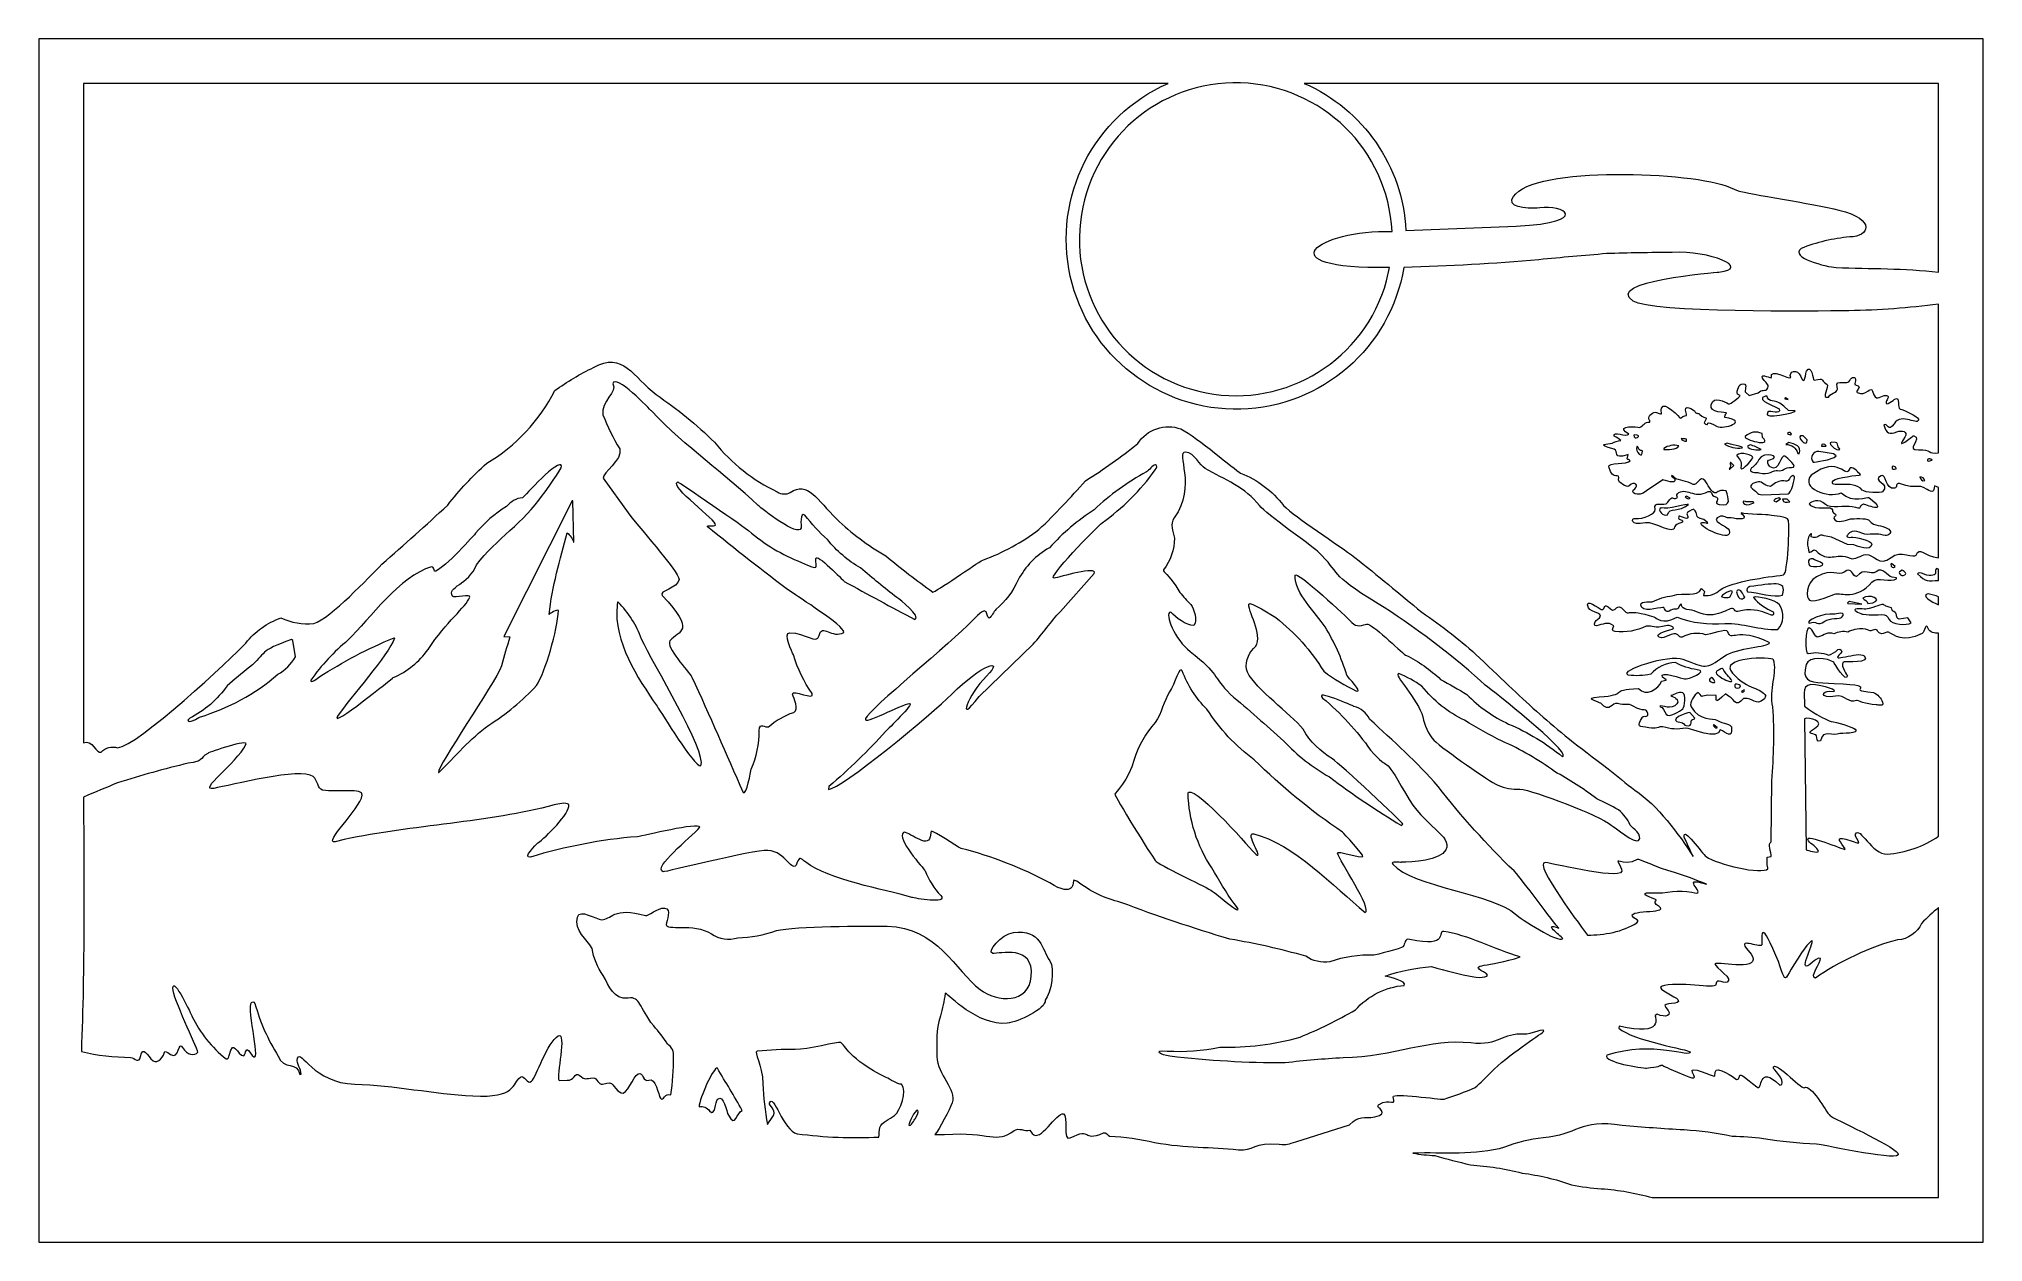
# Model space of a CAD drawing. Header units: inches. Extents: x -3.19 to 3.19, y -1.97 to 1.97.
import ezdxf

# ---------------------------------------------------------------- set-up
doc = ezdxf.new("R2010")
doc.units = ezdxf.units.IN
doc.header["$MEASUREMENT"] = 0
doc.layers.add('Layer 1', color=7, linetype='Continuous')

msp = doc.modelspace()

# ---------------------------------------------------------------- linework, layer by layer
at = {"layer": 'Layer 1', "color": 250, "lineweight": 18}
for points, knots in [([(3.1879, 1.9724), (3.1879, 1.9724), (3.1879, -1.9724), (3.1879, -1.9724), (3.1879, -1.9724), (3.1879, -1.9724), (-3.1879, -1.9724), (-3.1879, -1.9724), (-3.1879, -1.9724), (-3.1879, -1.9724), (-3.1879, 1.9724), (-3.1879, 1.9724), (-3.1879, 1.9724), (-3.1879, 1.9724), (3.1879, 1.9724), (3.1879, 1.9724)], [0, 0, 0, 0, 0.2, 0.2, 0.2, 0.2, 0.4, 0.4, 0.4, 0.4, 0.6, 0.6, 0.6, 0.6, 1, 1, 1, 1]), ([(0.515, 1.8263), (0.2707, 1.7194), (0.1364, 1.4544), (0.1945, 1.1942), (0.1945, 1.1942), (0.2526, 0.934), (0.4869, 0.7513), (0.7534, 0.7584), (0.7534, 0.7584), (1.02, 0.7655), (1.2442, 0.9604), (1.2883, 1.2234), (1.2883, 1.2234), (1.4362, 1.2269), (1.5841, 1.2354), (1.7314, 1.2485), (1.7314, 1.2485), (1.8053, 1.2556), (1.8792, 1.2622), (1.9531, 1.2684), (1.9531, 1.2684), (2.0248, 1.2705), (2.0965, 1.2719), (2.1682, 1.2725), (2.1682, 1.2725), (2.2918, 1.2796), (2.4309, 1.22), (2.3208, 1.2077), (2.3208, 1.2077), (2.3163, 1.2072), (1.9413, 1.1775), (2.0398, 1.113), (2.0398, 1.113), (2.0996, 1.0738), (2.6388, 1.0792), (2.7478, 1.0811), (2.7478, 1.0811), (2.8462, 1.0828), (2.9443, 1.0901), (3.0418, 1.103), (3.0418, 1.103), (3.0418, 1.103), (3.0418, 0.6152), (3.0418, 0.6152), (3.0418, 0.6152), (3.0051, 0.6098), (3.0191, 0.6284), (2.9764, 0.6253), (2.9764, 0.6253), (2.9301, 0.622), (2.991, 0.6622), (2.9605, 0.6709), (2.9605, 0.6709), (2.9554, 0.6724), (2.897, 0.617), (2.9309, 0.6661), (2.9309, 0.6661), (2.9445, 0.6859), (2.9206, 0.6905), (2.905, 0.6842), (2.905, 0.6842), (2.8812, 0.6747), (2.8701, 0.6771), (2.8625, 0.7066), (2.8625, 0.7066), (2.8625, 0.7066), (2.8627, 0.7076), (2.8627, 0.7076), (2.8627, 0.7076), (2.8736, 0.7146), (2.8778, 0.6811), (2.8961, 0.7109), (2.8961, 0.7109), (2.9198, 0.7496), (2.9794, 0.7006), (2.9757, 0.7261), (2.9757, 0.7261), (2.9745, 0.7345), (2.9265, 0.7563), (2.9161, 0.7589), (2.9161, 0.7589), (2.9043, 0.7618), (2.9184, 0.8013), (2.898, 0.7914), (2.898, 0.7914), (2.8968, 0.7908), (2.8663, 0.7641), (2.8701, 0.7834), (2.8701, 0.7834), (2.8709, 0.788), (2.8876, 0.8075), (2.8635, 0.8032), (2.8635, 0.8032), (2.8479, 0.8004), (2.8364, 0.7801), (2.8253, 0.8172), (2.8253, 0.8172), (2.8192, 0.8379), (2.8055, 0.7976), (2.7752, 0.8135), (2.7752, 0.8135), (2.7684, 0.8171), (2.7878, 0.8306), (2.7786, 0.8344), (2.7786, 0.8344), (2.7655, 0.8398), (2.7659, 0.8354), (2.7689, 0.8512), (2.7689, 0.8512), (2.7719, 0.8665), (2.755, 0.8655), (2.751, 0.8528), (2.751, 0.8528), (2.7451, 0.8342), (2.7018, 0.861), (2.7093, 0.8318), (2.7093, 0.8318), (2.7152, 0.8089), (2.6907, 0.817), (2.6813, 0.798), (2.6813, 0.798), (2.6547, 0.7903), (2.6842, 0.8341), (2.6765, 0.8391), (2.6765, 0.8391), (2.6484, 0.8578), (2.6728, 0.8603), (2.634, 0.8539), (2.634, 0.8539), (2.6292, 0.8531), (2.6254, 0.9094), (2.6083, 0.8835), (2.6083, 0.8835), (2.6071, 0.8817), (2.6027, 0.8274), (2.5898, 0.8655), (2.5898, 0.8655), (2.58, 0.8946), (2.5476, 0.8816), (2.5576, 0.8621), (2.5576, 0.8621), (2.5525, 0.8537), (2.4864, 0.8967), (2.4939, 0.863), (2.4939, 0.863), (2.4939, 0.863), (2.4927, 0.8614), (2.4927, 0.8614), (2.4927, 0.8614), (2.4856, 0.8623), (2.4481, 0.8793), (2.4701, 0.852), (2.4701, 0.852), (2.4777, 0.8425), (2.4896, 0.838), (2.4784, 0.8229), (2.4784, 0.8229), (2.4741, 0.817), (2.4619, 0.8252), (2.4498, 0.8116), (2.4498, 0.8116), (2.4498, 0.8116), (2.4203, 0.8035), (2.4203, 0.8035), (2.4203, 0.8035), (2.4203, 0.8035), (2.4072, 0.8156), (2.4072, 0.8156), (2.4072, 0.8156), (2.4071, 0.8245), (2.4172, 0.846), (2.3948, 0.8402), (2.3948, 0.8402), (2.3869, 0.8381), (2.3745, 0.8096), (2.3854, 0.8056), (2.3854, 0.8056), (2.3854, 0.8056), (2.3912, 0.8035), (2.3912, 0.8035), (2.3912, 0.8035), (2.3904, 0.7982), (2.3589, 0.7735), (2.3529, 0.7762), (2.3529, 0.7762), (2.341, 0.7816), (2.3049, 0.8043), (2.2958, 0.7729), (2.2958, 0.7729), (2.2876, 0.745), (2.3469, 0.7488), (2.3463, 0.7459), (2.3463, 0.7459), (2.3454, 0.741), (2.3384, 0.7369), (2.3408, 0.7316), (2.3408, 0.7316), (2.4242, 0.7176), (2.3343, 0.692), (2.3159, 0.7018), (2.3159, 0.7018), (2.2693, 0.7267), (2.2936, 0.7028), (2.2776, 0.7088), (2.2776, 0.7088), (2.2776, 0.7088), (2.2736, 0.7133), (2.2736, 0.7133), (2.2736, 0.7133), (2.2858, 0.7423), (2.2796, 0.7197), (2.2586, 0.7415), (2.2586, 0.7415), (2.2507, 0.7496), (2.2488, 0.7384), (2.2412, 0.7525), (2.2412, 0.7525), (2.241, 0.7529), (2.2003, 0.7841), (2.2153, 0.7423), (2.2153, 0.7423), (2.2153, 0.7423), (2.2155, 0.7374), (2.2155, 0.7374), (2.2155, 0.7374), (2.2054, 0.7349), (2.2068, 0.7381), (2.198, 0.7299), (2.198, 0.7299), (2.198, 0.7299), (2.1949, 0.7286), (2.1949, 0.7286), (2.1949, 0.7286), (2.1948, 0.7287), (2.1424, 0.7888), (2.1329, 0.7617), (2.1329, 0.7617), (2.1273, 0.7459), (2.1452, 0.7371), (2.1166, 0.7479), (2.1166, 0.7479), (2.1066, 0.7517), (2.0879, 0.7373), (2.0917, 0.7258), (2.0917, 0.7258), (2.0928, 0.7224), (2.0971, 0.7193), (2.0946, 0.7158), (2.0946, 0.7158), (2.0773, 0.7164), (2.0741, 0.7049), (2.0613, 0.6984), (2.0613, 0.6984), (2.0528, 0.7016), (1.9882, 0.7042), (2.0154, 0.6843), (2.0154, 0.6843), (2.0154, 0.6843), (2.026, 0.6766), (2.026, 0.6766), (2.026, 0.6766), (2.0196, 0.6656), (1.972, 0.6886), (1.9783, 0.6697), (1.9783, 0.6697), (1.9863, 0.6666), (1.9934, 0.6619), (1.9994, 0.6558), (1.9994, 0.6558), (1.9896, 0.6547), (1.9802, 0.6517), (1.9716, 0.647), (1.9716, 0.647), (1.958, 0.6433), (1.9122, 0.6451), (1.9778, 0.6272), (1.9778, 0.6272), (1.9957, 0.6222), (1.9706, 0.5919), (2.0213, 0.6088), (2.0213, 0.6088), (2.0213, 0.6088), (2.0243, 0.6094), (2.0243, 0.6094), (2.0243, 0.6094), (2.0243, 0.6094), (2.0202, 0.5957), (2.0202, 0.5957), (2.0202, 0.5957), (2.0232, 0.5921), (2.0283, 0.594), (2.0301, 0.589), (2.0301, 0.589), (2.0218, 0.5774), (1.9566, 0.5833), (1.9601, 0.5697), (1.9601, 0.5697), (1.9734, 0.5188), (1.9982, 0.5551), (1.9924, 0.5272), (1.9924, 0.5272), (1.9908, 0.5193), (2.0191, 0.4993), (2.0268, 0.5069), (2.0268, 0.5069), (2.0455, 0.5252), (2.0601, 0.5069), (2.0454, 0.4975), (2.0454, 0.4975), (2.0274, 0.486), (2.0536, 0.4671), (2.0843, 0.4904), (2.0843, 0.4904), (2.0843, 0.4904), (2.1381, 0.5269), (2.1381, 0.5269), (2.1381, 0.5269), (2.1418, 0.5268), (2.1832, 0.5098), (2.177, 0.5292), (2.177, 0.5292), (2.1753, 0.5347), (2.1673, 0.5339), (2.1657, 0.5391), (2.1657, 0.5391), (2.1657, 0.5391), (2.1669, 0.5409), (2.1669, 0.5409), (2.1669, 0.5409), (2.1741, 0.5396), (2.1739, 0.5342), (2.1795, 0.5312), (2.1795, 0.5312), (2.1883, 0.5264), (2.2163, 0.5229), (2.2368, 0.5116), (2.2368, 0.5116), (2.2495, 0.5046), (2.2584, 0.5444), (2.2763, 0.524), (2.2763, 0.524), (2.2826, 0.5169), (2.2982, 0.4792), (2.3121, 0.4843), (2.3121, 0.4843), (2.3214, 0.4916), (2.3337, 0.494), (2.3452, 0.4908), (2.3452, 0.4908), (2.3525, 0.4649), (2.3647, 0.4379), (2.3227, 0.446), (2.3227, 0.446), (2.2967, 0.451), (2.3351, 0.4651), (2.3046, 0.4729), (2.3046, 0.4729), (2.2974, 0.4747), (2.2979, 0.4949), (2.2866, 0.4885), (2.2866, 0.4885), (2.2392, 0.4617), (2.2128, 0.5067), (2.1853, 0.4811), (2.1853, 0.4811), (2.181, 0.4771), (2.1862, 0.4728), (2.1853, 0.4685), (2.1853, 0.4685), (2.1648, 0.4581), (2.1728, 0.4813), (2.1538, 0.4534), (2.1538, 0.4534), (2.1413, 0.4351), (2.1052, 0.4637), (2.1126, 0.4292), (2.1126, 0.4292), (2.1152, 0.4172), (2.0732, 0.3961), (2.0476, 0.4002), (2.0476, 0.4002), (2.0346, 0.4023), (2.0269, 0.3749), (2.0807, 0.3859), (2.0807, 0.3859), (2.1119, 0.3922), (2.1747, 0.3402), (2.177, 0.3736), (2.177, 0.3736), (2.1777, 0.385), (2.223, 0.3871), (2.1917, 0.3977), (2.1917, 0.3977), (2.1874, 0.3991), (2.1893, 0.4046), (2.1905, 0.4075), (2.1905, 0.4075), (2.1956, 0.4094), (2.2315, 0.3856), (2.2163, 0.415), (2.2163, 0.415), (2.2134, 0.4207), (2.2346, 0.4292), (2.238, 0.4311), (2.238, 0.4311), (2.2594, 0.4149), (2.2337, 0.4042), (2.2719, 0.3971), (2.2719, 0.3971), (2.2719, 0.3971), (2.2857, 0.3858), (2.2857, 0.3858), (2.2857, 0.3858), (2.2857, 0.3858), (2.2841, 0.3842), (2.2841, 0.3842), (2.2841, 0.3842), (2.2809, 0.3851), (2.2566, 0.3933), (2.2645, 0.3793), (2.2645, 0.3793), (2.2716, 0.3668), (2.3667, 0.3194), (2.3555, 0.3612), (2.3555, 0.3612), (2.3519, 0.3749), (2.2844, 0.3938), (2.3262, 0.4074), (2.3262, 0.4074), (2.3367, 0.4109), (2.3471, 0.3995), (2.3587, 0.4025), (2.3587, 0.4025), (2.3594, 0.4027), (2.4244, 0.3877), (2.3979, 0.4144), (2.3979, 0.4144), (2.3979, 0.4144), (2.3943, 0.4167), (2.3943, 0.4167), (2.3943, 0.4167), (2.3943, 0.4167), (2.3941, 0.4183), (2.3941, 0.4183), (2.3941, 0.4183), (2.414, 0.4134), (2.485, 0.4123), (2.4874, 0.4114), (2.4874, 0.4114), (2.5021, 0.4055), (2.5455, 0.4096), (2.5496, 0.3932), (2.5496, 0.3932), (2.5528, 0.3805), (2.5486, 0.2169), (2.5329, 0.2149), (2.5329, 0.2149), (2.4786, 0.2082), (2.367, 0.1937), (2.326, 0.1663), (2.326, 0.1663), (2.3114, 0.1525), (2.2915, 0.1456), (2.2715, 0.1476), (2.2715, 0.1476), (2.274, 0.1662), (2.2781, 0.1548), (2.2648, 0.1706), (2.2648, 0.1706), (2.2473, 0.1387), (2.2097, 0.1612), (2.1687, 0.1467), (2.1687, 0.1467), (2.1456, 0.1439), (2.1233, 0.1371), (2.1026, 0.1265), (2.1026, 0.1265), (2.0984, 0.1254), (2.0514, 0.1329), (2.0689, 0.1082), (2.0689, 0.1082), (2.0806, 0.0918), (2.139, 0.112), (2.1412, 0.1079), (2.1412, 0.1079), (2.1476, 0.096), (2.1486, 0.0903), (2.1638, 0.0991), (2.1638, 0.0991), (2.1776, 0.1071), (2.1888, 0.0962), (2.192, 0.115), (2.192, 0.115), (2.192, 0.115), (2.1965, 0.1196), (2.1965, 0.1196), (2.1965, 0.1196), (2.1965, 0.1196), (2.1976, 0.1188), (2.1976, 0.1188), (2.1976, 0.1188), (2.2001, 0.0958), (2.229, 0.1039), (2.2484, 0.0944), (2.2484, 0.0944), (2.3124, 0.0629), (2.3565, 0.1131), (2.3689, 0.1036), (2.3689, 0.1036), (2.3735, 0.1001), (2.3763, 0.0927), (2.3832, 0.0946), (2.3832, 0.0946), (2.4673, 0.118), (2.5001, 0.0626), (2.5008, 0.0915), (2.5008, 0.0915), (2.5008, 0.0915), (2.4999, 0.0944), (2.4999, 0.0944), (2.4999, 0.0944), (2.4768, 0.1051), (2.4494, 0.1194), (2.4352, 0.1414), (2.4352, 0.1414), (2.4352, 0.1414), (2.4359, 0.1426), (2.4359, 0.1426), (2.4359, 0.1426), (2.4459, 0.145), (2.507, 0.1342), (2.5198, 0.1173), (2.5198, 0.1173), (2.5374, 0.0922), (2.5353, 0.0583), (2.5147, 0.0356), (2.5147, 0.0356), (2.4548, 0.0339), (2.3998, 0.0583), (2.3404, 0.0553), (2.3404, 0.0553), (2.2863, 0.0526), (2.2352, 0.0563), (2.1844, 0.077), (2.1844, 0.077), (2.1339, 0.0494), (2.1185, 0.0738), (2.1082, 0.0773), (2.1082, 0.0773), (2.0169, 0.1082), (2.0283, 0.0782), (2.0111, 0.0988), (2.0111, 0.0988), (1.9854, 0.1294), (1.9829, 0.0878), (1.9664, 0.1034), (1.9664, 0.1034), (1.9387, 0.1298), (1.9527, 0.0986), (1.9358, 0.1019), (1.9358, 0.1019), (1.9311, 0.1028), (1.8778, 0.144), (1.8934, 0.107), (1.8934, 0.107), (1.9004, 0.0903), (1.9596, 0.0902), (1.9195, 0.0661), (1.9195, 0.0661), (1.9143, 0.063), (1.9091, 0.0458), (1.9204, 0.0482), (1.9204, 0.0482), (1.9393, 0.0522), (1.958, 0.0636), (1.9765, 0.0485), (1.9765, 0.0485), (1.9753, 0.0405), (1.9666, 0.0306), (1.9817, 0.0296), (1.9817, 0.0296), (2.0164, 0.0254), (2.0516, 0.0314), (2.083, 0.047), (2.083, 0.047), (2.1067, 0.0492), (2.1047, 0.0377), (2.1528, 0.049), (2.1528, 0.049), (2.1587, 0.0504), (2.1736, 0.0467), (2.1731, 0.0394), (2.1731, 0.0394), (2.1667, 0.0346), (2.105, 0.0235), (2.1258, 0.0109), (2.1258, 0.0109), (2.1428, 0.0006), (2.1718, 0.0338), (2.187, 0.0182), (2.187, 0.0182), (2.1911, 0.0139), (2.1941, 0.0085), (2.201, 0.0111), (2.201, 0.0111), (2.2245, 0.0243), (2.2524, 0.0271), (2.278, 0.0188), (2.278, 0.0188), (2.2901, 0.0179), (2.3475, 0.0419), (2.3511, 0.0284), (2.3511, 0.0284), (2.3602, -0.0058), (2.3808, 0.0453), (2.4862, -0.0061), (2.4862, -0.0061), (2.4862, -0.0061), (2.4876, -0.0072), (2.4876, -0.0072), (2.4876, -0.0072), (2.4845, -0.022), (2.3811, -0.0224), (2.3372, -0.0525), (2.3372, -0.0525), (2.2755, -0.0947), (2.2827, -0.0919), (2.2035, -0.0611), (2.2035, -0.0611), (2.161, -0.0445), (1.9912, -0.0971), (2.0244, -0.1133), (2.0244, -0.1133), (2.0488, -0.1168), (2.0736, -0.1159), (2.0978, -0.1108), (2.0978, -0.1108), (2.1183, -0.0874), (2.1476, -0.0734), (2.1788, -0.0723), (2.1788, -0.0723), (2.201, -0.0841), (2.2252, -0.0922), (2.2501, -0.0961), (2.2501, -0.0961), (2.2907, -0.1003), (2.218, -0.1291), (2.2082, -0.1262), (2.2082, -0.1262), (2.2075, -0.126), (2.1219, -0.0967), (2.1366, -0.1198), (2.1366, -0.1198), (2.1366, -0.1198), (2.1487, -0.1291), (2.1487, -0.1291), (2.1487, -0.1291), (2.1487, -0.1291), (2.1484, -0.1304), (2.1484, -0.1304), (2.1484, -0.1304), (2.1484, -0.1304), (2.1334, -0.1332), (2.1334, -0.1332), (2.1334, -0.1332), (2.1243, -0.1608), (2.0805, -0.1843), (2.0582, -0.1576), (2.0582, -0.1576), (1.9571, -0.1608), (2.027, -0.179), (1.9287, -0.185), (1.9287, -0.185), (1.8704, -0.1886), (1.9296, -0.2011), (1.9342, -0.206), (1.9342, -0.206), (1.9648, -0.2393), (1.9711, -0.2008), (1.9889, -0.2067), (1.9889, -0.2067), (2.0145, -0.2154), (2.021, -0.2036), (2.0408, -0.2153), (2.0408, -0.2153), (2.0757, -0.2357), (2.0853, -0.2202), (2.088, -0.2398), (2.088, -0.2398), (2.0901, -0.255), (2.0748, -0.2443), (2.0705, -0.2514), (2.0705, -0.2514), (2.0497, -0.2858), (2.0599, -0.2798), (2.0921, -0.2864), (2.0921, -0.2864), (2.1145, -0.291), (2.1234, -0.2817), (2.1379, -0.2829), (2.1379, -0.2829), (2.1619, -0.291), (2.1876, -0.2924), (2.2123, -0.287), (2.2123, -0.287), (2.2266, -0.2881), (2.3213, -0.328), (2.3261, -0.2927), (2.3261, -0.2927), (2.3449, -0.3007), (2.367, -0.3261), (2.3624, -0.2833), (2.3624, -0.2833), (2.3615, -0.2747), (2.3369, -0.2734), (2.315, -0.2608), (2.315, -0.2608), (2.3035, -0.2542), (2.2584, -0.265), (2.2307, -0.2172), (2.2307, -0.2172), (2.2217, -0.2017), (2.2425, -0.1778), (2.2538, -0.17), (2.2538, -0.17), (2.2761, -0.1915), (2.2486, -0.1826), (2.2856, -0.1796), (2.2856, -0.1796), (2.2856, -0.1796), (2.3121, -0.1804), (2.3121, -0.1804), (2.3121, -0.1804), (2.3137, -0.1948), (2.3046, -0.2115), (2.3434, -0.1748), (2.3434, -0.1748), (2.3508, -0.1837), (2.3602, -0.1844), (2.3668, -0.1937), (2.3668, -0.1937), (2.3848, -0.2194), (2.3967, -0.1917), (2.4026, -0.1906), (2.4026, -0.1906), (2.4355, -0.1846), (2.4401, -0.2183), (2.4708, -0.1911), (2.4708, -0.1911), (2.4708, -0.1911), (2.4748, -0.1826), (2.4748, -0.1826), (2.4748, -0.1826), (2.4748, -0.1826), (2.4752, -0.1829), (2.4752, -0.1829), (2.4752, -0.1829), (2.4591, -0.1515), (2.4193, -0.1654), (2.3657, -0.1069), (2.3657, -0.1069), (2.3175, -0.0544), (2.497, -0.0517), (2.5008, -0.0633), (2.5008, -0.0633), (2.5147, -0.1056), (2.4845, -0.1596), (2.4986, -0.218), (2.4986, -0.218), (2.5036, -0.2987), (2.5022, -0.3796), (2.4946, -0.4601), (2.4946, -0.4601), (2.4946, -0.4601), (2.4932, -0.6605), (2.4932, -0.6605), (2.4932, -0.6605), (2.4786, -0.6647), (2.4949, -0.6952), (2.4933, -0.7083), (2.4933, -0.7083), (2.4933, -0.7083), (2.4799, -0.7107), (2.4799, -0.7107), (2.4799, -0.7107), (2.4815, -0.7265), (2.4761, -0.7295), (2.4817, -0.7454), (2.4817, -0.7454), (2.4817, -0.7454), (2.4821, -0.7481), (2.4821, -0.7481), (2.4821, -0.7481), (2.4636, -0.7692), (2.3141, -0.7332), (2.2798, -0.7086), (2.2798, -0.7086), (2.267, -0.6994), (2.2026, -0.6065), (2.2079, -0.6444), (2.2079, -0.6444), (2.2169, -0.666), (2.2266, -0.6874), (2.237, -0.7084), (2.237, -0.7084), (2.1921, -0.6361), (2.118, -0.5391), (2.0463, -0.4906), (2.0463, -0.4906), (2.0152, -0.4696), (1.9881, -0.4428), (1.9581, -0.4205), (1.9581, -0.4205), (1.7585, -0.2721), (1.7007, -0.2126), (1.5368, -0.0566), (1.5368, -0.0566), (1.4773, -0.0022), (1.4138, 0.0477), (1.347, 0.0928), (1.347, 0.0928), (1.2744, 0.1533), (1.2013, 0.2132), (1.1276, 0.2724), (1.1276, 0.2724), (1.073, 0.3139), (0.9326, 0.4025), (0.8941, 0.4426), (0.8941, 0.4426), (0.8574, 0.49), (0.8087, 0.5268), (0.7529, 0.549), (0.7529, 0.549), (0.7319, 0.5619), (0.6122, 0.6646), (0.5574, 0.6935), (0.5574, 0.6935), (0.5047, 0.7128), (0.4457, 0.6928), (0.4156, 0.6454), (0.4156, 0.6454), (0.361, 0.6016), (0.3039, 0.561), (0.2445, 0.5239), (0.2445, 0.5239), (0.1958, 0.4685), (0.1448, 0.415), (0.0917, 0.3637), (0.0917, 0.3637), (0.0357, 0.3215), (-0.0262, 0.2878), (-0.092, 0.2637), (-0.092, 0.2637), (-0.1144, 0.2533), (-0.2497, 0.1567), (-0.2568, 0.1587), (-0.2568, 0.1587), (-0.3092, 0.1967), (-0.3605, 0.2362), (-0.4107, 0.2772), (-0.4107, 0.2772), (-0.4691, 0.3113), (-0.5234, 0.3521), (-0.5724, 0.3987), (-0.5724, 0.3987), (-0.6341, 0.4602), (-0.6682, 0.5243), (-0.7237, 0.4854), (-0.7237, 0.4854), (-0.7372, 0.4779), (-0.7538, 0.4788), (-0.7665, 0.4876), (-0.7665, 0.4876), (-0.8465, 0.5251), (-0.9168, 0.5806), (-0.9719, 0.6498), (-0.9719, 0.6498), (-1.0308, 0.7078), (-1.095, 0.7601), (-1.1638, 0.806), (-1.1638, 0.806), (-1.2375, 0.8626), (-1.2738, 0.9507), (-1.3686, 0.8951), (-1.3686, 0.8951), (-1.4132, 0.874), (-1.4556, 0.8486), (-1.4954, 0.8194), (-1.4954, 0.8194), (-1.5462, 0.7205), (-1.6238, 0.638), (-1.7193, 0.5811), (-1.7193, 0.5811), (-1.7658, 0.5393), (-1.8085, 0.4935), (-1.847, 0.4442), (-1.847, 0.4442), (-1.9181, 0.3784), (-1.9901, 0.3136), (-2.063, 0.2499), (-2.063, 0.2499), (-2.1068, 0.2072), (-2.2291, 0.0738), (-2.2863, 0.0557), (-2.2863, 0.0557), (-2.3232, 0.052), (-2.3604, 0.0584), (-2.394, 0.0741), (-2.394, 0.0741), (-2.4395, 0.058), (-2.4795, 0.0293), (-2.5093, -0.0085), (-2.5093, -0.0085), (-2.5513, -0.0549), (-2.867, -0.3493), (-2.9296, -0.3515), (-2.9296, -0.3515), (-2.9488, -0.3458), (-2.9696, -0.3512), (-2.9836, -0.3656), (-2.9836, -0.3656), (-2.9981, -0.3744), (-3.0132, -0.322), (-3.0418, -0.3356), (-3.0418, -0.3356), (-3.0418, -0.3356), (-3.0418, 1.8263), (-3.0418, 1.8263), (-3.0418, 1.8263), (-3.0418, 1.8263), (0.515, 1.8263), (0.515, 1.8263)], [0, 0, 0, 0, 0.004274, 0.004274, 0.004274, 0.004274, 0.008547, 0.008547, 0.008547, 0.008547, 0.012821, 0.012821, 0.012821, 0.012821, 0.017094, 0.017094, 0.017094, 0.017094, 0.021368, 0.021368, 0.021368, 0.021368, 0.025641, 0.025641, 0.025641, 0.025641, 0.029915, 0.029915, 0.029915, 0.029915, 0.034188, 0.034188, 0.034188, 0.034188, 0.038462, 0.038462, 0.038462, 0.038462, 0.042735, 0.042735, 0.042735, 0.042735, 0.047009, 0.047009, 0.047009, 0.047009, 0.051282, 0.051282, 0.051282, 0.051282, 0.055556, 0.055556, 0.055556, 0.055556, 0.059829, 0.059829, 0.059829, 0.059829, 0.064103, 0.064103, 0.064103, 0.064103, 0.068376, 0.068376, 0.068376, 0.068376, 0.07265, 0.07265, 0.07265, 0.07265, 0.076923, 0.076923, 0.076923, 0.076923, 0.081197, 0.081197, 0.081197, 0.081197, 0.08547, 0.08547, 0.08547, 0.08547, 0.089744, 0.089744, 0.089744, 0.089744, 0.094017, 0.094017, 0.094017, 0.094017, 0.098291, 0.098291, 0.098291, 0.098291, 0.102564, 0.102564, 0.102564, 0.102564, 0.106838, 0.106838, 0.106838, 0.106838, 0.111111, 0.111111, 0.111111, 0.111111, 0.115385, 0.115385, 0.115385, 0.115385, 0.119658, 0.119658, 0.119658, 0.119658, 0.123932, 0.123932, 0.123932, 0.123932, 0.128205, 0.128205, 0.128205, 0.128205, 0.132479, 0.132479, 0.132479, 0.132479, 0.136752, 0.136752, 0.136752, 0.136752, 0.141026, 0.141026, 0.141026, 0.141026, 0.145299, 0.145299, 0.145299, 0.145299, 0.149573, 0.149573, 0.149573, 0.149573, 0.153846, 0.153846, 0.153846, 0.153846, 0.15812, 0.15812, 0.15812, 0.15812, 0.162393, 0.162393, 0.162393, 0.162393, 0.166667, 0.166667, 0.166667, 0.166667, 0.17094, 0.17094, 0.17094, 0.17094, 0.175214, 0.175214, 0.175214, 0.175214, 0.179487, 0.179487, 0.179487, 0.179487, 0.183761, 0.183761, 0.183761, 0.183761, 0.188034, 0.188034, 0.188034, 0.188034, 0.192308, 0.192308, 0.192308, 0.192308, 0.196581, 0.196581, 0.196581, 0.196581, 0.200855, 0.200855, 0.200855, 0.200855, 0.205128, 0.205128, 0.205128, 0.205128, 0.209402, 0.209402, 0.209402, 0.209402, 0.213675, 0.213675, 0.213675, 0.213675, 0.217949, 0.217949, 0.217949, 0.217949, 0.222222, 0.222222, 0.222222, 0.222222, 0.226496, 0.226496, 0.226496, 0.226496, 0.230769, 0.230769, 0.230769, 0.230769, 0.235043, 0.235043, 0.235043, 0.235043, 0.239316, 0.239316, 0.239316, 0.239316, 0.24359, 0.24359, 0.24359, 0.24359, 0.247863, 0.247863, 0.247863, 0.247863, 0.252137, 0.252137, 0.252137, 0.252137, 0.25641, 0.25641, 0.25641, 0.25641, 0.260684, 0.260684, 0.260684, 0.260684, 0.264957, 0.264957, 0.264957, 0.264957, 0.269231, 0.269231, 0.269231, 0.269231, 0.273504, 0.273504, 0.273504, 0.273504, 0.277778, 0.277778, 0.277778, 0.277778, 0.282051, 0.282051, 0.282051, 0.282051, 0.286325, 0.286325, 0.286325, 0.286325, 0.290598, 0.290598, 0.290598, 0.290598, 0.294872, 0.294872, 0.294872, 0.294872, 0.299145, 0.299145, 0.299145, 0.299145, 0.303419, 0.303419, 0.303419, 0.303419, 0.307692, 0.307692, 0.307692, 0.307692, 0.311966, 0.311966, 0.311966, 0.311966, 0.316239, 0.316239, 0.316239, 0.316239, 0.320513, 0.320513, 0.320513, 0.320513, 0.324786, 0.324786, 0.324786, 0.324786, 0.32906, 0.32906, 0.32906, 0.32906, 0.333333, 0.333333, 0.333333, 0.333333, 0.337607, 0.337607, 0.337607, 0.337607, 0.34188, 0.34188, 0.34188, 0.34188, 0.346154, 0.346154, 0.346154, 0.346154, 0.350427, 0.350427, 0.350427, 0.350427, 0.354701, 0.354701, 0.354701, 0.354701, 0.358974, 0.358974, 0.358974, 0.358974, 0.363248, 0.363248, 0.363248, 0.363248, 0.367521, 0.367521, 0.367521, 0.367521, 0.371795, 0.371795, 0.371795, 0.371795, 0.376068, 0.376068, 0.376068, 0.376068, 0.380342, 0.380342, 0.380342, 0.380342, 0.384615, 0.384615, 0.384615, 0.384615, 0.388889, 0.388889, 0.388889, 0.388889, 0.393162, 0.393162, 0.393162, 0.393162, 0.397436, 0.397436, 0.397436, 0.397436, 0.401709, 0.401709, 0.401709, 0.401709, 0.405983, 0.405983, 0.405983, 0.405983, 0.410256, 0.410256, 0.410256, 0.410256, 0.41453, 0.41453, 0.41453, 0.41453, 0.418803, 0.418803, 0.418803, 0.418803, 0.423077, 0.423077, 0.423077, 0.423077, 0.42735, 0.42735, 0.42735, 0.42735, 0.431624, 0.431624, 0.431624, 0.431624, 0.435897, 0.435897, 0.435897, 0.435897, 0.440171, 0.440171, 0.440171, 0.440171, 0.444444, 0.444444, 0.444444, 0.444444, 0.448718, 0.448718, 0.448718, 0.448718, 0.452991, 0.452991, 0.452991, 0.452991, 0.457265, 0.457265, 0.457265, 0.457265, 0.461538, 0.461538, 0.461538, 0.461538, 0.465812, 0.465812, 0.465812, 0.465812, 0.470085, 0.470085, 0.470085, 0.470085, 0.474359, 0.474359, 0.474359, 0.474359, 0.478632, 0.478632, 0.478632, 0.478632, 0.482906, 0.482906, 0.482906, 0.482906, 0.487179, 0.487179, 0.487179, 0.487179, 0.491453, 0.491453, 0.491453, 0.491453, 0.495726, 0.495726, 0.495726, 0.495726, 0.5, 0.5, 0.5, 0.5, 0.504274, 0.504274, 0.504274, 0.504274, 0.508547, 0.508547, 0.508547, 0.508547, 0.512821, 0.512821, 0.512821, 0.512821, 0.517094, 0.517094, 0.517094, 0.517094, 0.521368, 0.521368, 0.521368, 0.521368, 0.525641, 0.525641, 0.525641, 0.525641, 0.529915, 0.529915, 0.529915, 0.529915, 0.534188, 0.534188, 0.534188, 0.534188, 0.538462, 0.538462, 0.538462, 0.538462, 0.542735, 0.542735, 0.542735, 0.542735, 0.547009, 0.547009, 0.547009, 0.547009, 0.551282, 0.551282, 0.551282, 0.551282, 0.555556, 0.555556, 0.555556, 0.555556, 0.559829, 0.559829, 0.559829, 0.559829, 0.564103, 0.564103, 0.564103, 0.564103, 0.568376, 0.568376, 0.568376, 0.568376, 0.57265, 0.57265, 0.57265, 0.57265, 0.576923, 0.576923, 0.576923, 0.576923, 0.581197, 0.581197, 0.581197, 0.581197, 0.58547, 0.58547, 0.58547, 0.58547, 0.589744, 0.589744, 0.589744, 0.589744, 0.594017, 0.594017, 0.594017, 0.594017, 0.598291, 0.598291, 0.598291, 0.598291, 0.602564, 0.602564, 0.602564, 0.602564, 0.606838, 0.606838, 0.606838, 0.606838, 0.611111, 0.611111, 0.611111, 0.611111, 0.615385, 0.615385, 0.615385, 0.615385, 0.619658, 0.619658, 0.619658, 0.619658, 0.623932, 0.623932, 0.623932, 0.623932, 0.628205, 0.628205, 0.628205, 0.628205, 0.632479, 0.632479, 0.632479, 0.632479, 0.636752, 0.636752, 0.636752, 0.636752, 0.641026, 0.641026, 0.641026, 0.641026, 0.645299, 0.645299, 0.645299, 0.645299, 0.649573, 0.649573, 0.649573, 0.649573, 0.653846, 0.653846, 0.653846, 0.653846, 0.65812, 0.65812, 0.65812, 0.65812, 0.662393, 0.662393, 0.662393, 0.662393, 0.666667, 0.666667, 0.666667, 0.666667, 0.67094, 0.67094, 0.67094, 0.67094, 0.675214, 0.675214, 0.675214, 0.675214, 0.679487, 0.679487, 0.679487, 0.679487, 0.683761, 0.683761, 0.683761, 0.683761, 0.688034, 0.688034, 0.688034, 0.688034, 0.692308, 0.692308, 0.692308, 0.692308, 0.696581, 0.696581, 0.696581, 0.696581, 0.700855, 0.700855, 0.700855, 0.700855, 0.705128, 0.705128, 0.705128, 0.705128, 0.709402, 0.709402, 0.709402, 0.709402, 0.713675, 0.713675, 0.713675, 0.713675, 0.717949, 0.717949, 0.717949, 0.717949, 0.722222, 0.722222, 0.722222, 0.722222, 0.726496, 0.726496, 0.726496, 0.726496, 0.730769, 0.730769, 0.730769, 0.730769, 0.735043, 0.735043, 0.735043, 0.735043, 0.739316, 0.739316, 0.739316, 0.739316, 0.74359, 0.74359, 0.74359, 0.74359, 0.747863, 0.747863, 0.747863, 0.747863, 0.752137, 0.752137, 0.752137, 0.752137, 0.75641, 0.75641, 0.75641, 0.75641, 0.760684, 0.760684, 0.760684, 0.760684, 0.764957, 0.764957, 0.764957, 0.764957, 0.769231, 0.769231, 0.769231, 0.769231, 0.773504, 0.773504, 0.773504, 0.773504, 0.777778, 0.777778, 0.777778, 0.777778, 0.782051, 0.782051, 0.782051, 0.782051, 0.786325, 0.786325, 0.786325, 0.786325, 0.790598, 0.790598, 0.790598, 0.790598, 0.794872, 0.794872, 0.794872, 0.794872, 0.799145, 0.799145, 0.799145, 0.799145, 0.803419, 0.803419, 0.803419, 0.803419, 0.807692, 0.807692, 0.807692, 0.807692, 0.811966, 0.811966, 0.811966, 0.811966, 0.816239, 0.816239, 0.816239, 0.816239, 0.820513, 0.820513, 0.820513, 0.820513, 0.824786, 0.824786, 0.824786, 0.824786, 0.82906, 0.82906, 0.82906, 0.82906, 0.833333, 0.833333, 0.833333, 0.833333, 0.837607, 0.837607, 0.837607, 0.837607, 0.84188, 0.84188, 0.84188, 0.84188, 0.846154, 0.846154, 0.846154, 0.846154, 0.850427, 0.850427, 0.850427, 0.850427, 0.854701, 0.854701, 0.854701, 0.854701, 0.858974, 0.858974, 0.858974, 0.858974, 0.863248, 0.863248, 0.863248, 0.863248, 0.867521, 0.867521, 0.867521, 0.867521, 0.871795, 0.871795, 0.871795, 0.871795, 0.876068, 0.876068, 0.876068, 0.876068, 0.880342, 0.880342, 0.880342, 0.880342, 0.884615, 0.884615, 0.884615, 0.884615, 0.888889, 0.888889, 0.888889, 0.888889, 0.893162, 0.893162, 0.893162, 0.893162, 0.897436, 0.897436, 0.897436, 0.897436, 0.901709, 0.901709, 0.901709, 0.901709, 0.905983, 0.905983, 0.905983, 0.905983, 0.910256, 0.910256, 0.910256, 0.910256, 0.91453, 0.91453, 0.91453, 0.91453, 0.918803, 0.918803, 0.918803, 0.918803, 0.923077, 0.923077, 0.923077, 0.923077, 0.92735, 0.92735, 0.92735, 0.92735, 0.931624, 0.931624, 0.931624, 0.931624, 0.935897, 0.935897, 0.935897, 0.935897, 0.940171, 0.940171, 0.940171, 0.940171, 0.944444, 0.944444, 0.944444, 0.944444, 0.948718, 0.948718, 0.948718, 0.948718, 0.952991, 0.952991, 0.952991, 0.952991, 0.957265, 0.957265, 0.957265, 0.957265, 0.961538, 0.961538, 0.961538, 0.961538, 0.965812, 0.965812, 0.965812, 0.965812, 0.970085, 0.970085, 0.970085, 0.970085, 0.974359, 0.974359, 0.974359, 0.974359, 0.978632, 0.978632, 0.978632, 0.978632, 0.982906, 0.982906, 0.982906, 0.982906, 0.987179, 0.987179, 0.987179, 0.987179, 0.991453, 0.991453, 0.991453, 0.991453, 1, 1, 1, 1]), ([(0.2274, 1.3718), (0.2567, 1.6375), (0.4853, 1.8362), (0.7525, 1.8282), (0.7525, 1.8282), (1.0198, 1.8202), (1.2361, 1.6082), (1.2495, 1.3412), (1.2495, 1.3412), (1.007, 1.3479), (0.8268, 1.2166), (1.2416, 1.2228), (1.2416, 1.2228), (1.2416, 1.2228), (1.2316, 1.1788), (1.2316, 1.1788), (1.2316, 1.1788), (1.1603, 0.9211), (0.903, 0.7613), (0.6404, 0.8118), (0.6404, 0.8118), (0.3778, 0.8622), (0.198, 1.106), (0.2274, 1.3718)], [0, 0, 0, 0, 0.142857, 0.142857, 0.142857, 0.142857, 0.285714, 0.285714, 0.285714, 0.285714, 0.428571, 0.428571, 0.428571, 0.428571, 0.571429, 0.571429, 0.571429, 0.571429, 0.714286, 0.714286, 0.714286, 0.714286, 1, 1, 1, 1]), ([(3.0418, 1.8263), (3.0418, 1.8263), (3.0418, 1.2077), (3.0418, 1.2077), (3.0418, 1.2077), (2.93, 1.2204), (2.8179, 1.2187), (2.7056, 1.2231), (2.7056, 1.2231), (2.6752, 1.2242), (2.5515, 1.2559), (2.5909, 1.2851), (2.5909, 1.2851), (2.6419, 1.3056), (2.6957, 1.3184), (2.7505, 1.323), (2.7505, 1.323), (2.8137, 1.3229), (2.8399, 1.3804), (2.7152, 1.4112), (2.7152, 1.4112), (2.6305, 1.432), (2.4167, 1.4644), (2.3851, 1.474), (2.3851, 1.474), (2.3851, 1.474), (2.3454, 1.4909), (2.3454, 1.4909), (2.3454, 1.4909), (2.2001, 1.5397), (1.6787, 1.5558), (1.6429, 1.4456), (1.6429, 1.4456), (1.6325, 1.4136), (1.7193, 1.4162), (1.7339, 1.4186), (1.7339, 1.4186), (1.8092, 1.4309), (1.91, 1.3728), (1.657, 1.3581), (1.657, 1.3581), (1.657, 1.3581), (1.2953, 1.3441), (1.2953, 1.3441), (1.2953, 1.3441), (1.2846, 1.5551), (1.1554, 1.7419), (0.9617, 1.8263), (0.9617, 1.8263), (0.9617, 1.8263), (3.0418, 1.8263), (3.0418, 1.8263)], [0, 0, 0, 0, 0.071429, 0.071429, 0.071429, 0.071429, 0.142857, 0.142857, 0.142857, 0.142857, 0.214286, 0.214286, 0.214286, 0.214286, 0.285714, 0.285714, 0.285714, 0.285714, 0.357143, 0.357143, 0.357143, 0.357143, 0.428571, 0.428571, 0.428571, 0.428571, 0.5, 0.5, 0.5, 0.5, 0.571429, 0.571429, 0.571429, 0.571429, 0.642857, 0.642857, 0.642857, 0.642857, 0.714286, 0.714286, 0.714286, 0.714286, 0.785714, 0.785714, 0.785714, 0.785714, 0.857143, 0.857143, 0.857143, 0.857143, 1, 1, 1, 1]), ([(-0.3742, 0.1407), (-0.3653, 0.1357), (-0.2922, 0.0765), (-0.3151, 0.0689), (-0.3151, 0.0689), (-0.3928, 0.1098), (-0.47, 0.1514), (-0.5469, 0.1938), (-0.5469, 0.1938), (-0.5506, 0.197), (-0.6386, 0.2882), (-0.6398, 0.2691), (-0.6398, 0.2691), (-0.6418, 0.2389), (-0.6236, 0.2273), (-0.6872, 0.2561), (-0.6872, 0.2561), (-0.7506, 0.2804), (-0.8093, 0.3157), (-0.8603, 0.3604), (-0.8603, 0.3604), (-0.866, 0.3649), (-1.0889, 0.5217), (-1.0931, 0.5197), (-1.0931, 0.5197), (-1.1234, 0.5055), (-0.9606, 0.3926), (-0.9694, 0.3784), (-0.9694, 0.3784), (-0.9731, 0.3725), (-0.9992, 0.3792), (-0.9953, 0.3732), (-0.9953, 0.3732), (-0.9052, 0.299), (-0.8132, 0.2273), (-0.7193, 0.158), (-0.7193, 0.158), (-0.7016, 0.1453), (-0.5463, 0.0479), (-0.5482, 0.0266), (-0.5482, 0.0266), (-0.5864, 0.0038), (-0.6199, 0.0578), (-0.6294, 0.0166), (-0.6294, 0.0166), (-0.6368, -0.0152), (-0.6756, 0.0265), (-0.725, 0.0254), (-0.725, 0.0254), (-0.7497, 0.0248), (-0.7174, -0.0393), (-0.7133, -0.0473), (-0.7133, -0.0473), (-0.6997, -0.0924), (-0.6792, -0.1352), (-0.6525, -0.174), (-0.6525, -0.174), (-0.6395, -0.1984), (-0.7199, -0.1589), (-0.7162, -0.176), (-0.7162, -0.176), (-0.7133, -0.1899), (-0.6924, -0.2257), (-0.7126, -0.2356), (-0.7126, -0.2356), (-0.7428, -0.2462), (-0.7708, -0.2621), (-0.7953, -0.2826), (-0.7953, -0.2826), (-0.8064, -0.2884), (-0.8238, -0.2646), (-0.826, -0.2953), (-0.826, -0.2953), (-0.8253, -0.3388), (-0.834, -0.3819), (-0.8516, -0.4218), (-0.8516, -0.4218), (-0.853, -0.4274), (-0.8673, -0.5109), (-0.8788, -0.498), (-0.8788, -0.498), (-0.9333, -0.3714), (-0.9891, -0.2454), (-1.0463, -0.1201), (-1.0463, -0.1201), (-1.0578, -0.1008), (-1.1341, -0.0195), (-1.1184, -0.001), (-1.1184, -0.001), (-1.0897, 0.0331), (-1.0303, 0.0268), (-1.1437, 0.1478), (-1.1437, 0.1478), (-1.1579, 0.163), (-1.0905, 0.1703), (-1.0887, 0.2005), (-1.0887, 0.2005), (-1.0873, 0.2232), (-1.2342, 0.3884), (-1.2558, 0.4183), (-1.2558, 0.4183), (-1.2558, 0.4183), (-1.337, 0.5317), (-1.337, 0.5317), (-1.337, 0.5317), (-1.3412, 0.5496), (-1.2725, 0.5921), (-1.2832, 0.6282), (-1.2832, 0.6282), (-1.3046, 0.6638), (-1.3231, 0.7011), (-1.3383, 0.7397), (-1.3383, 0.7397), (-1.3473, 0.7837), (-1.287, 0.8154), (-1.3059, 0.8419), (-1.3059, 0.8419), (-1.2985, 0.878), (-1.1818, 0.7554), (-1.1793, 0.7527), (-1.1793, 0.7527), (-1.0626, 0.6295), (-0.9424, 0.5511), (-0.829, 0.4427), (-0.829, 0.4427), (-0.8186, 0.4329), (-0.696, 0.3363), (-0.6883, 0.369), (-0.6883, 0.369), (-0.6874, 0.3727), (-0.694, 0.4252), (-0.6758, 0.4112), (-0.6758, 0.4112), (-0.6542, 0.3819), (-0.6294, 0.3551), (-0.6019, 0.3313), (-0.6019, 0.3313), (-0.5719, 0.2936), (-0.535, 0.262), (-0.4933, 0.2379), (-0.4933, 0.2379), (-0.4544, 0.2045), (-0.4147, 0.1721), (-0.3742, 0.1407)], [0, 0, 0, 0, 0.027027, 0.027027, 0.027027, 0.027027, 0.054054, 0.054054, 0.054054, 0.054054, 0.081081, 0.081081, 0.081081, 0.081081, 0.108108, 0.108108, 0.108108, 0.108108, 0.135135, 0.135135, 0.135135, 0.135135, 0.162162, 0.162162, 0.162162, 0.162162, 0.189189, 0.189189, 0.189189, 0.189189, 0.216216, 0.216216, 0.216216, 0.216216, 0.243243, 0.243243, 0.243243, 0.243243, 0.27027, 0.27027, 0.27027, 0.27027, 0.297297, 0.297297, 0.297297, 0.297297, 0.324324, 0.324324, 0.324324, 0.324324, 0.351351, 0.351351, 0.351351, 0.351351, 0.378378, 0.378378, 0.378378, 0.378378, 0.405405, 0.405405, 0.405405, 0.405405, 0.432432, 0.432432, 0.432432, 0.432432, 0.459459, 0.459459, 0.459459, 0.459459, 0.486486, 0.486486, 0.486486, 0.486486, 0.513514, 0.513514, 0.513514, 0.513514, 0.540541, 0.540541, 0.540541, 0.540541, 0.567568, 0.567568, 0.567568, 0.567568, 0.594595, 0.594595, 0.594595, 0.594595, 0.621622, 0.621622, 0.621622, 0.621622, 0.648649, 0.648649, 0.648649, 0.648649, 0.675676, 0.675676, 0.675676, 0.675676, 0.702703, 0.702703, 0.702703, 0.702703, 0.72973, 0.72973, 0.72973, 0.72973, 0.756757, 0.756757, 0.756757, 0.756757, 0.783784, 0.783784, 0.783784, 0.783784, 0.810811, 0.810811, 0.810811, 0.810811, 0.837838, 0.837838, 0.837838, 0.837838, 0.864865, 0.864865, 0.864865, 0.864865, 0.891892, 0.891892, 0.891892, 0.891892, 0.918919, 0.918919, 0.918919, 0.918919, 0.945946, 0.945946, 0.945946, 0.945946, 1, 1, 1, 1]), ([(2.4813, 0.7958), (2.4926, 0.7746), (2.5047, 0.8019), (2.55, 0.754), (2.55, 0.754), (2.55, 0.754), (2.5721, 0.7528), (2.5721, 0.7528), (2.5721, 0.7528), (2.5726, 0.7466), (2.4637, 0.7223), (2.4812, 0.7475), (2.4812, 0.7475), (2.489, 0.7589), (2.5265, 0.7357), (2.519, 0.7596), (2.519, 0.7596), (2.5176, 0.764), (2.4348, 0.7892), (2.4743, 0.8014), (2.4743, 0.8014), (2.4743, 0.8014), (2.48, 0.8016), (2.48, 0.8016), (2.48, 0.8016), (2.48, 0.8016), (2.4813, 0.7958), (2.4813, 0.7958)], [0, 0, 0, 0, 0.125, 0.125, 0.125, 0.125, 0.25, 0.25, 0.25, 0.25, 0.375, 0.375, 0.375, 0.375, 0.5, 0.5, 0.5, 0.5, 0.625, 0.625, 0.625, 0.625, 0.75, 0.75, 0.75, 0.75, 1, 1, 1, 1]), ([(2.5402, 0.7957), (2.5402, 0.7957), (2.5486, 0.7896), (2.5486, 0.7896), (2.5486, 0.7896), (2.5486, 0.7896), (2.5375, 0.792), (2.5375, 0.792), (2.5375, 0.792), (2.5375, 0.792), (2.5379, 0.7942), (2.5379, 0.7942), (2.5379, 0.7942), (2.5379, 0.7942), (2.5402, 0.7957), (2.5402, 0.7957)], [0, 0, 0, 0, 0.2, 0.2, 0.2, 0.2, 0.4, 0.4, 0.4, 0.4, 0.6, 0.6, 0.6, 0.6, 1, 1, 1, 1]), ([(2.0442, 0.6739), (2.0771, 0.6738), (2.04, 0.6532), (2.0426, 0.673), (2.0426, 0.673), (2.0426, 0.673), (2.0442, 0.6739), (2.0442, 0.6739)], [0, 0, 0, 0, 0.333333, 0.333333, 0.333333, 0.333333, 1, 1, 1, 1]), ([(2.0699, 0.614), (2.0699, 0.614), (2.0668, 0.608), (2.0668, 0.608), (2.0668, 0.608), (2.0457, 0.612), (2.0502, 0.655), (2.0586, 0.6276), (2.0586, 0.6276), (2.0604, 0.622), (2.0667, 0.6239), (2.071, 0.6219), (2.071, 0.6219), (2.071, 0.6219), (2.0699, 0.614), (2.0699, 0.614)], [0, 0, 0, 0, 0.2, 0.2, 0.2, 0.2, 0.4, 0.4, 0.4, 0.4, 0.6, 0.6, 0.6, 0.6, 1, 1, 1, 1]), ([(2.1411, 0.6294), (2.1552, 0.6393), (2.1729, 0.6425), (2.1896, 0.6381), (2.1896, 0.6381), (2.1839, 0.6262), (2.1514, 0.6252), (2.1406, 0.6261), (2.1406, 0.6261), (2.1406, 0.6261), (2.1411, 0.6294), (2.1411, 0.6294)], [0, 0, 0, 0, 0.25, 0.25, 0.25, 0.25, 0.5, 0.5, 0.5, 0.5, 1, 1, 1, 1]), ([(2.1972, 0.6618), (2.2033, 0.6614), (2.2094, 0.6609), (2.2155, 0.6603), (2.2155, 0.6603), (2.2155, 0.6603), (2.2151, 0.6538), (2.2151, 0.6538), (2.2151, 0.6538), (2.2151, 0.6538), (2.2141, 0.653), (2.2141, 0.653), (2.2141, 0.653), (2.2094, 0.6539), (2.1977, 0.656), (2.1972, 0.6618)], [0, 0, 0, 0, 0.2, 0.2, 0.2, 0.2, 0.4, 0.4, 0.4, 0.4, 0.6, 0.6, 0.6, 0.6, 1, 1, 1, 1]), ([(2.3485, 0.6472), (2.353, 0.6452), (2.407, 0.6339), (2.3978, 0.6313), (2.3978, 0.6313), (2.3775, 0.6289), (2.357, 0.6333), (2.3394, 0.6437), (2.3394, 0.6437), (2.3394, 0.6437), (2.3485, 0.6472), (2.3485, 0.6472)], [0, 0, 0, 0, 0.25, 0.25, 0.25, 0.25, 0.5, 0.5, 0.5, 0.5, 1, 1, 1, 1]), ([(2.4647, 0.6658), (2.4997, 0.6306), (2.3991, 0.6604), (2.4076, 0.6686), (2.4076, 0.6686), (2.4242, 0.6848), (2.4433, 0.6865), (2.4637, 0.6789), (2.4637, 0.6789), (2.4637, 0.6789), (2.4647, 0.6658), (2.4647, 0.6658)], [0, 0, 0, 0, 0.25, 0.25, 0.25, 0.25, 0.5, 0.5, 0.5, 0.5, 1, 1, 1, 1]), ([(2.4236, 0.6413), (2.4366, 0.6383), (2.4491, 0.6331), (2.4606, 0.6261), (2.4606, 0.6261), (2.4515, 0.6242), (2.4184, 0.6241), (2.4154, 0.637), (2.4154, 0.637), (2.4154, 0.637), (2.4236, 0.6413), (2.4236, 0.6413)], [0, 0, 0, 0, 0.25, 0.25, 0.25, 0.25, 0.5, 0.5, 0.5, 0.5, 1, 1, 1, 1]), ([(2.5503, 0.6496), (2.5705, 0.6431), (2.5949, 0.6392), (2.5842, 0.6115), (2.5842, 0.6115), (2.5842, 0.6115), (2.5799, 0.6128), (2.5799, 0.6128), (2.5799, 0.6128), (2.5756, 0.6307), (2.5595, 0.6432), (2.5411, 0.6431), (2.5411, 0.6431), (2.5411, 0.6431), (2.5503, 0.6496), (2.5503, 0.6496)], [0, 0, 0, 0, 0.2, 0.2, 0.2, 0.2, 0.4, 0.4, 0.4, 0.4, 0.6, 0.6, 0.6, 0.6, 1, 1, 1, 1]), ([(2.5472, 0.681), (2.5519, 0.6835), (2.5585, 0.6823), (2.5595, 0.6767), (2.5595, 0.6767), (2.5559, 0.6719), (2.5498, 0.676), (2.5463, 0.6791), (2.5463, 0.6791), (2.5463, 0.6791), (2.5472, 0.681), (2.5472, 0.681)], [0, 0, 0, 0, 0.25, 0.25, 0.25, 0.25, 0.5, 0.5, 0.5, 0.5, 1, 1, 1, 1]), ([(2.6113, 0.6581), (2.6129, 0.625), (2.5653, 0.6786), (2.5978, 0.6708), (2.5978, 0.6708), (2.5978, 0.6708), (2.6113, 0.6581), (2.6113, 0.6581)], [0, 0, 0, 0, 0.333333, 0.333333, 0.333333, 0.333333, 1, 1, 1, 1]), ([(2.673, 0.6384), (2.673, 0.6384), (2.6723, 0.6368), (2.6723, 0.6368), (2.6723, 0.6368), (2.6723, 0.6368), (2.6574, 0.6373), (2.6574, 0.6373), (2.6574, 0.6373), (2.6552, 0.6474), (2.6699, 0.6448), (2.673, 0.6384)], [0, 0, 0, 0, 0.25, 0.25, 0.25, 0.25, 0.5, 0.5, 0.5, 0.5, 1, 1, 1, 1]), ([(2.7126, 0.6345), (2.7126, 0.6345), (2.7183, 0.6271), (2.7183, 0.6271), (2.7183, 0.6271), (2.7136, 0.6145), (2.6588, 0.6577), (2.7041, 0.6497), (2.7041, 0.6497), (2.7114, 0.6484), (2.7114, 0.6406), (2.7126, 0.6345)], [0, 0, 0, 0, 0.25, 0.25, 0.25, 0.25, 0.5, 0.5, 0.5, 0.5, 1, 1, 1, 1]), ([(-1.7526, 0.2479), (-1.778, 0.183), (-1.8515, 0.1758), (-1.8311, 0.1457), (-1.8311, 0.1457), (-1.8253, 0.1372), (-1.7695, 0.155), (-1.7746, 0.1422), (-1.7746, 0.1422), (-1.7885, 0.107), (-1.8513, 0.0634), (-1.9118, -0.0299), (-1.9118, -0.0299), (-1.9407, -0.0702), (-1.98, -0.1018), (-2.0256, -0.1214), (-2.0256, -0.1214), (-2.0257, -0.1215), (-2.2365, -0.2922), (-2.2081, -0.2483), (-2.2081, -0.2483), (-2.1684, -0.1871), (-2.0398, -0.0482), (-2.022, 0.0081), (-2.022, 0.0081), (-2.022, 0.0081), (-2.023, 0.0087), (-2.023, 0.0087), (-2.023, 0.0087), (-2.109, -0.0266), (-2.1915, -0.0697), (-2.2696, -0.12), (-2.2696, -0.12), (-2.2716, -0.1214), (-2.2993, -0.1441), (-2.2962, -0.1303), (-2.2962, -0.1303), (-2.2617, -0.0812), (-2.2207, -0.0371), (-2.1743, 0.0009), (-2.1743, 0.0009), (-2.1023, 0.0729), (-2.0039, 0.2112), (-1.9003, 0.2414), (-1.9003, 0.2414), (-1.8933, 0.2434), (-1.8923, 0.2317), (-1.8906, 0.2268), (-1.8906, 0.2268), (-1.8723, 0.2241), (-1.7711, 0.333), (-1.756, 0.3514), (-1.756, 0.3514), (-1.7269, 0.3859), (-1.6926, 0.4157), (-1.6543, 0.4395), (-1.6543, 0.4395), (-1.6414, 0.4557), (-1.6225, 0.466), (-1.6019, 0.4682), (-1.6019, 0.4682), (-1.5983, 0.4701), (-1.4802, 0.6019), (-1.4738, 0.5724), (-1.4738, 0.5724), (-1.4717, 0.5628), (-1.5277, 0.4886), (-1.5363, 0.4761), (-1.5363, 0.4761), (-1.5964, 0.3882), (-1.6887, 0.3324), (-1.7526, 0.2479)], [0, 0, 0, 0, 0.052632, 0.052632, 0.052632, 0.052632, 0.105263, 0.105263, 0.105263, 0.105263, 0.157895, 0.157895, 0.157895, 0.157895, 0.210526, 0.210526, 0.210526, 0.210526, 0.263158, 0.263158, 0.263158, 0.263158, 0.315789, 0.315789, 0.315789, 0.315789, 0.368421, 0.368421, 0.368421, 0.368421, 0.421053, 0.421053, 0.421053, 0.421053, 0.473684, 0.473684, 0.473684, 0.473684, 0.526316, 0.526316, 0.526316, 0.526316, 0.578947, 0.578947, 0.578947, 0.578947, 0.631579, 0.631579, 0.631579, 0.631579, 0.684211, 0.684211, 0.684211, 0.684211, 0.736842, 0.736842, 0.736842, 0.736842, 0.789474, 0.789474, 0.789474, 0.789474, 0.842105, 0.842105, 0.842105, 0.842105, 0.894737, 0.894737, 0.894737, 0.894737, 1, 1, 1, 1]), ([(0.4735, 0.5763), (0.4824, 0.5738), (0.4765, 0.5648), (0.4732, 0.5596), (0.4732, 0.5596), (0.4249, 0.4925), (0.366, 0.4337), (0.2988, 0.3855), (0.2988, 0.3855), (0.2796, 0.3704), (0.1158, 0.2014), (0.1412, 0.2047), (0.1412, 0.2047), (0.1574, 0.2068), (0.287, 0.2463), (0.2723, 0.2195), (0.2723, 0.2195), (0.2723, 0.2195), (0.1625, 0.0954), (0.1625, 0.0954), (0.1625, 0.0954), (0.1297, 0.0623), (0.1047, 0.0222), (0.0726, -0.0115), (0.0726, -0.0115), (0.0726, -0.0115), (-0.1046, -0.1838), (-0.1046, -0.1838), (-0.1046, -0.1838), (-0.1816, -0.2851), (-0.1412, -0.1777), (-0.0806, -0.1169), (-0.0806, -0.1169), (-0.0175, -0.0537), (-0.0958, -0.0777), (-0.1947, -0.1766), (-0.1947, -0.1766), (-0.2563, -0.2381), (-0.5607, -0.4903), (-0.5984, -0.488), (-0.5984, -0.488), (-0.5984, -0.488), (-0.5969, -0.4786), (-0.5969, -0.4786), (-0.5969, -0.4786), (-0.5309, -0.4222), (-0.4686, -0.3617), (-0.4103, -0.2974), (-0.4103, -0.2974), (-0.4045, -0.2912), (-0.3158, -0.2065), (-0.3324, -0.2068), (-0.3324, -0.2068), (-0.3584, -0.2073), (-0.487, -0.2815), (-0.477, -0.2559), (-0.477, -0.2559), (-0.4654, -0.2262), (-0.1904, -0.0022), (-0.1291, 0.0627), (-0.1291, 0.0627), (-0.0682, 0.1271), (-0.0867, 0.0823), (-0.0719, 0.0732), (-0.0719, 0.0732), (-0.0631, 0.0767), (-0.0568, 0.0947), (-0.0498, 0.1018), (-0.0498, 0.1018), (-0.0182, 0.1283), (0.007, 0.1615), (0.0239, 0.1992), (0.0239, 0.1992), (0.0472, 0.2431), (0.0827, 0.2795), (0.1261, 0.3038), (0.1261, 0.3038), (0.1692, 0.3518), (0.2185, 0.3938), (0.2727, 0.4287), (0.2727, 0.4287), (0.3244, 0.4772), (0.3819, 0.519), (0.4441, 0.553), (0.4441, 0.553), (0.4531, 0.5587), (0.4638, 0.5739), (0.4735, 0.5763)], [0, 0, 0, 0, 0.043478, 0.043478, 0.043478, 0.043478, 0.086957, 0.086957, 0.086957, 0.086957, 0.130435, 0.130435, 0.130435, 0.130435, 0.173913, 0.173913, 0.173913, 0.173913, 0.217391, 0.217391, 0.217391, 0.217391, 0.26087, 0.26087, 0.26087, 0.26087, 0.304348, 0.304348, 0.304348, 0.304348, 0.347826, 0.347826, 0.347826, 0.347826, 0.391304, 0.391304, 0.391304, 0.391304, 0.434783, 0.434783, 0.434783, 0.434783, 0.478261, 0.478261, 0.478261, 0.478261, 0.521739, 0.521739, 0.521739, 0.521739, 0.565217, 0.565217, 0.565217, 0.565217, 0.608696, 0.608696, 0.608696, 0.608696, 0.652174, 0.652174, 0.652174, 0.652174, 0.695652, 0.695652, 0.695652, 0.695652, 0.73913, 0.73913, 0.73913, 0.73913, 0.782609, 0.782609, 0.782609, 0.782609, 0.826087, 0.826087, 0.826087, 0.826087, 0.869565, 0.869565, 0.869565, 0.869565, 0.913043, 0.913043, 0.913043, 0.913043, 1, 1, 1, 1]), ([(1.5555, -0.1468), (1.5832, -0.1663), (1.8251, -0.3594), (1.8113, -0.379), (1.8113, -0.379), (1.8113, -0.379), (1.8083, -0.3811), (1.8083, -0.3811), (1.8083, -0.3811), (1.7549, -0.337), (1.6955, -0.3009), (1.6319, -0.2739), (1.6319, -0.2739), (1.5808, -0.2502), (1.5344, -0.2174), (1.4951, -0.177), (1.4951, -0.177), (1.4667, -0.16), (1.438, -0.1436), (1.409, -0.1278), (1.409, -0.1278), (1.3751, -0.0953), (1.3364, -0.0684), (1.2942, -0.0479), (1.2942, -0.0479), (1.2746, -0.0348), (1.1828, 0.0584), (1.1658, 0.0533), (1.1658, 0.0533), (1.1421, 0.0462), (1.1289, 0.0442), (1.1117, 0.0656), (1.1117, 0.0656), (1.1094, 0.0685), (0.9328, 0.2338), (0.932, 0.2139), (0.932, 0.2139), (0.9296, 0.1553), (1.0005, 0.0903), (1.0299, 0.0445), (1.0299, 0.0445), (1.0604, -0.0047), (1.0843, -0.0577), (1.1008, -0.1132), (1.1008, -0.1132), (1.1045, -0.1224), (1.1544, -0.1679), (1.1333, -0.1658), (1.1333, -0.1658), (1.0954, -0.1475), (1.0592, -0.1257), (1.0254, -0.1007), (1.0254, -0.1007), (0.984, -0.0334), (0.931, 0.0261), (0.8689, 0.0749), (0.8689, 0.0749), (0.8625, 0.08), (0.7798, 0.1316), (0.7798, 0.1192), (0.7798, 0.1192), (0.7798, 0.0866), (0.8332, 0.0074), (0.7956, -0.0261), (0.7956, -0.0261), (0.7785, -0.0414), (0.7644, -0.0815), (0.7752, -0.1034), (0.7752, -0.1034), (0.8038, -0.1617), (0.9164, -0.2385), (0.9578, -0.2908), (0.9578, -0.2908), (0.9811, -0.3311), (1.0144, -0.3647), (1.0544, -0.3883), (1.0544, -0.3883), (1.0777, -0.404), (1.2854, -0.5962), (1.2847, -0.6026), (1.2847, -0.6026), (1.2847, -0.6026), (1.2806, -0.6067), (1.2806, -0.6067), (1.2806, -0.6067), (1.1992, -0.5575), (1.1202, -0.5043), (1.044, -0.4474), (1.044, -0.4474), (0.9887, -0.4158), (0.9384, -0.3761), (0.8949, -0.3297), (0.8949, -0.3297), (0.837, -0.2775), (0.7783, -0.2263), (0.7188, -0.1759), (0.7188, -0.1759), (0.6604, -0.1177), (0.6836, -0.1099), (0.5874, -0.0363), (0.5874, -0.0363), (0.5379, 0.0015), (0.5011, 0.0902), (0.5237, 0.0928), (0.5237, 0.0928), (0.5407, 0.0762), (0.5746, 0.048), (0.6001, 0.0496), (0.6001, 0.0496), (0.6131, 0.0654), (0.6005, 0.1036), (0.5894, 0.1177), (0.5894, 0.1177), (0.5773, 0.1308), (0.5656, 0.1442), (0.5541, 0.1579), (0.5541, 0.1579), (0.5147, 0.2235), (0.4969, 0.2223), (0.5006, 0.2317), (0.5006, 0.2317), (0.5234, 0.2616), (0.5359, 0.2981), (0.5361, 0.3357), (0.5361, 0.3357), (0.5316, 0.3587), (0.5197, 0.3812), (0.5353, 0.4022), (0.5353, 0.4022), (0.6115, 0.505), (0.5372, 0.6202), (0.5722, 0.6175), (0.5722, 0.6175), (0.6027, 0.6151), (0.6184, 0.5744), (0.6372, 0.5639), (0.6372, 0.5639), (0.7007, 0.5285), (0.7692, 0.501), (0.8151, 0.4423), (0.8151, 0.4423), (0.8384, 0.4125), (0.9824, 0.3139), (1.0048, 0.2929), (1.0048, 0.2929), (1.0887, 0.214), (1.0325, 0.2249), (1.2043, 0.1202), (1.2043, 0.1202), (1.3034, 0.0597), (1.4717, -0.0654), (1.5555, -0.1468)], [0, 0, 0, 0, 0.025641, 0.025641, 0.025641, 0.025641, 0.051282, 0.051282, 0.051282, 0.051282, 0.076923, 0.076923, 0.076923, 0.076923, 0.102564, 0.102564, 0.102564, 0.102564, 0.128205, 0.128205, 0.128205, 0.128205, 0.153846, 0.153846, 0.153846, 0.153846, 0.179487, 0.179487, 0.179487, 0.179487, 0.205128, 0.205128, 0.205128, 0.205128, 0.230769, 0.230769, 0.230769, 0.230769, 0.25641, 0.25641, 0.25641, 0.25641, 0.282051, 0.282051, 0.282051, 0.282051, 0.307692, 0.307692, 0.307692, 0.307692, 0.333333, 0.333333, 0.333333, 0.333333, 0.358974, 0.358974, 0.358974, 0.358974, 0.384615, 0.384615, 0.384615, 0.384615, 0.410256, 0.410256, 0.410256, 0.410256, 0.435897, 0.435897, 0.435897, 0.435897, 0.461538, 0.461538, 0.461538, 0.461538, 0.487179, 0.487179, 0.487179, 0.487179, 0.512821, 0.512821, 0.512821, 0.512821, 0.538462, 0.538462, 0.538462, 0.538462, 0.564103, 0.564103, 0.564103, 0.564103, 0.589744, 0.589744, 0.589744, 0.589744, 0.615385, 0.615385, 0.615385, 0.615385, 0.641026, 0.641026, 0.641026, 0.641026, 0.666667, 0.666667, 0.666667, 0.666667, 0.692308, 0.692308, 0.692308, 0.692308, 0.717949, 0.717949, 0.717949, 0.717949, 0.74359, 0.74359, 0.74359, 0.74359, 0.769231, 0.769231, 0.769231, 0.769231, 0.794872, 0.794872, 0.794872, 0.794872, 0.820513, 0.820513, 0.820513, 0.820513, 0.846154, 0.846154, 0.846154, 0.846154, 0.871795, 0.871795, 0.871795, 0.871795, 0.897436, 0.897436, 0.897436, 0.897436, 0.923077, 0.923077, 0.923077, 0.923077, 0.948718, 0.948718, 0.948718, 0.948718, 1, 1, 1, 1]), ([(2.3601, 0.5841), (2.3601, 0.5841), (2.3702, 0.5742), (2.3702, 0.5742), (2.3702, 0.5742), (2.3702, 0.5742), (2.3574, 0.5613), (2.3574, 0.5613), (2.3574, 0.5613), (2.3574, 0.5613), (2.3548, 0.5621), (2.3548, 0.5621), (2.3548, 0.5621), (2.3657, 0.5826), (2.3565, 0.5716), (2.359, 0.5836), (2.359, 0.5836), (2.359, 0.5836), (2.3601, 0.5841), (2.3601, 0.5841)], [0, 0, 0, 0, 0.166667, 0.166667, 0.166667, 0.166667, 0.333333, 0.333333, 0.333333, 0.333333, 0.5, 0.5, 0.5, 0.5, 0.666667, 0.666667, 0.666667, 0.666667, 1, 1, 1, 1]), ([(2.3799, 0.6078), (2.3918, 0.6205), (2.4369, 0.6073), (2.4327, 0.5987), (2.4327, 0.5987), (2.4293, 0.5917), (2.3864, 0.5407), (2.394, 0.5745), (2.394, 0.5745), (2.398, 0.5924), (2.3789, 0.603), (2.3799, 0.6078)], [0, 0, 0, 0, 0.25, 0.25, 0.25, 0.25, 0.5, 0.5, 0.5, 0.5, 1, 1, 1, 1]), ([(2.49, 0.5689), (2.5197, 0.5498), (2.5243, 0.614), (2.5383, 0.6042), (2.5383, 0.6042), (2.5433, 0.6007), (2.5866, 0.564), (2.559, 0.5673), (2.559, 0.5673), (2.5371, 0.5698), (2.532, 0.5523), (2.5135, 0.5572), (2.5135, 0.5572), (2.502, 0.5602), (2.4851, 0.54), (2.4527, 0.5502), (2.4527, 0.5502), (2.4467, 0.5521), (2.4135, 0.5482), (2.4286, 0.5657), (2.4286, 0.5657), (2.439, 0.5723), (2.4473, 0.5819), (2.4521, 0.5932), (2.4521, 0.5932), (2.4701, 0.6227), (2.5314, 0.6038), (2.4885, 0.5927), (2.4885, 0.5927), (2.4748, 0.5892), (2.4843, 0.5752), (2.49, 0.5689)], [0, 0, 0, 0, 0.111111, 0.111111, 0.111111, 0.111111, 0.222222, 0.222222, 0.222222, 0.222222, 0.333333, 0.333333, 0.333333, 0.333333, 0.444444, 0.444444, 0.444444, 0.444444, 0.555556, 0.555556, 0.555556, 0.555556, 0.666667, 0.666667, 0.666667, 0.666667, 0.777778, 0.777778, 0.777778, 0.777778, 1, 1, 1, 1]), ([(2.6244, 0.5419), (2.7176, 0.6116), (2.7352, 0.5246), (2.7511, 0.5642), (2.7511, 0.5642), (2.7511, 0.5642), (2.7524, 0.5664), (2.7524, 0.5664), (2.7524, 0.5664), (2.7654, 0.5681), (2.7784, 0.5511), (2.7863, 0.5428), (2.7863, 0.5428), (2.78, 0.5435), (2.7037, 0.5326), (2.6973, 0.5245), (2.6973, 0.5245), (2.6744, 0.4954), (2.7626, 0.5302), (2.7914, 0.4934), (2.7914, 0.4934), (2.799, 0.4837), (2.8538, 0.4833), (2.858, 0.4876), (2.858, 0.4876), (2.8858, 0.5159), (2.8197, 0.5243), (2.8536, 0.5401), (2.8536, 0.5401), (2.8712, 0.5483), (2.8656, 0.4946), (2.8978, 0.4992), (2.8978, 0.4992), (2.907, 0.5006), (2.9006, 0.5185), (2.9132, 0.5143), (2.9132, 0.5143), (2.9786, 0.4926), (2.9665, 0.518), (3.004, 0.4948), (3.004, 0.4948), (3.0223, 0.4835), (3.0275, 0.4868), (3.0283, 0.5071), (3.0283, 0.5071), (3.0283, 0.5071), (3.0418, 0.502), (3.0418, 0.502), (3.0418, 0.502), (3.0418, 0.502), (3.0418, 0.2714), (3.0418, 0.2714), (3.0418, 0.2714), (2.9917, 0.2748), (2.981, 0.3111), (2.968, 0.2799), (2.968, 0.2799), (2.9632, 0.2684), (2.916, 0.2977), (2.8867, 0.2726), (2.8867, 0.2726), (2.8454, 0.2373), (2.8321, 0.2853), (2.8027, 0.2821), (2.8027, 0.2821), (2.7883, 0.2805), (2.7671, 0.2629), (2.7524, 0.2695), (2.7524, 0.2695), (2.703, 0.2915), (2.6821, 0.2511), (2.6389, 0.2949), (2.6389, 0.2949), (2.6303, 0.3037), (2.6258, 0.287), (2.618, 0.289), (2.618, 0.289), (2.6114, 0.305), (2.6069, 0.3398), (2.6241, 0.3506), (2.6241, 0.3506), (2.6241, 0.3506), (2.6256, 0.35), (2.6256, 0.35), (2.6256, 0.35), (2.6256, 0.35), (2.6241, 0.3398), (2.6241, 0.3398), (2.6241, 0.3398), (2.6482, 0.3313), (2.6455, 0.3512), (2.6667, 0.3431), (2.6667, 0.3431), (2.6667, 0.3431), (2.6902, 0.3384), (2.6902, 0.3384), (2.6902, 0.3384), (2.6902, 0.3384), (2.7436, 0.3144), (2.7436, 0.3144), (2.7436, 0.3144), (2.7436, 0.3144), (2.7642, 0.3134), (2.7642, 0.3134), (2.7642, 0.3134), (2.7751, 0.3098), (2.8205, 0.2896), (2.8226, 0.3163), (2.8226, 0.3163), (2.8235, 0.3266), (2.7665, 0.3416), (2.7547, 0.3386), (2.7547, 0.3386), (2.7502, 0.3374), (2.7417, 0.3379), (2.7405, 0.3433), (2.7405, 0.3433), (2.7661, 0.3747), (2.7803, 0.3484), (2.8101, 0.3473), (2.8101, 0.3473), (2.829, 0.3505), (2.8483, 0.3493), (2.8667, 0.3439), (2.8667, 0.3439), (2.8786, 0.3428), (2.8919, 0.3558), (2.8786, 0.3646), (2.8786, 0.3646), (2.8491, 0.3843), (2.8369, 0.3685), (2.8121, 0.3951), (2.8121, 0.3951), (2.8063, 0.4013), (2.7618, 0.4), (2.7528, 0.3984), (2.7528, 0.3984), (2.7389, 0.396), (2.7067, 0.381), (2.698, 0.4004), (2.698, 0.4004), (2.7031, 0.4121), (2.7104, 0.4096), (2.697, 0.419), (2.697, 0.419), (2.6911, 0.4232), (2.6973, 0.4334), (2.6863, 0.4345), (2.6863, 0.4345), (2.673, 0.4358), (2.6241, 0.4306), (2.6177, 0.4485), (2.6177, 0.4485), (2.6215, 0.4544), (2.6504, 0.4674), (2.6708, 0.4462), (2.6708, 0.4462), (2.6858, 0.4306), (2.7358, 0.4437), (2.7582, 0.4385), (2.7582, 0.4385), (2.8006, 0.4286), (2.7714, 0.4374), (2.7953, 0.4474), (2.7953, 0.4474), (2.7953, 0.4474), (2.887, 0.4109), (2.8135, 0.4686), (2.8135, 0.4686), (2.8094, 0.4718), (2.7603, 0.4482), (2.7228, 0.4843), (2.7228, 0.4843), (2.6781, 0.4645), (2.5874, 0.5008), (2.6244, 0.5419)], [0, 0, 0, 0, 0.022222, 0.022222, 0.022222, 0.022222, 0.044444, 0.044444, 0.044444, 0.044444, 0.066667, 0.066667, 0.066667, 0.066667, 0.088889, 0.088889, 0.088889, 0.088889, 0.111111, 0.111111, 0.111111, 0.111111, 0.133333, 0.133333, 0.133333, 0.133333, 0.155556, 0.155556, 0.155556, 0.155556, 0.177778, 0.177778, 0.177778, 0.177778, 0.2, 0.2, 0.2, 0.2, 0.222222, 0.222222, 0.222222, 0.222222, 0.244444, 0.244444, 0.244444, 0.244444, 0.266667, 0.266667, 0.266667, 0.266667, 0.288889, 0.288889, 0.288889, 0.288889, 0.311111, 0.311111, 0.311111, 0.311111, 0.333333, 0.333333, 0.333333, 0.333333, 0.355556, 0.355556, 0.355556, 0.355556, 0.377778, 0.377778, 0.377778, 0.377778, 0.4, 0.4, 0.4, 0.4, 0.422222, 0.422222, 0.422222, 0.422222, 0.444444, 0.444444, 0.444444, 0.444444, 0.466667, 0.466667, 0.466667, 0.466667, 0.488889, 0.488889, 0.488889, 0.488889, 0.511111, 0.511111, 0.511111, 0.511111, 0.533333, 0.533333, 0.533333, 0.533333, 0.555556, 0.555556, 0.555556, 0.555556, 0.577778, 0.577778, 0.577778, 0.577778, 0.6, 0.6, 0.6, 0.6, 0.622222, 0.622222, 0.622222, 0.622222, 0.644444, 0.644444, 0.644444, 0.644444, 0.666667, 0.666667, 0.666667, 0.666667, 0.688889, 0.688889, 0.688889, 0.688889, 0.711111, 0.711111, 0.711111, 0.711111, 0.733333, 0.733333, 0.733333, 0.733333, 0.755556, 0.755556, 0.755556, 0.755556, 0.777778, 0.777778, 0.777778, 0.777778, 0.8, 0.8, 0.8, 0.8, 0.822222, 0.822222, 0.822222, 0.822222, 0.844444, 0.844444, 0.844444, 0.844444, 0.866667, 0.866667, 0.866667, 0.866667, 0.888889, 0.888889, 0.888889, 0.888889, 0.911111, 0.911111, 0.911111, 0.911111, 0.933333, 0.933333, 0.933333, 0.933333, 0.955556, 0.955556, 0.955556, 0.955556, 1, 1, 1, 1]), ([(2.6968, 0.6117), (2.6968, 0.6117), (2.7056, 0.6054), (2.7056, 0.6054), (2.7056, 0.6054), (2.6959, 0.5914), (2.6313, 0.5847), (2.631, 0.585), (2.631, 0.585), (2.6169, 0.5993), (2.6312, 0.6218), (2.6488, 0.6198), (2.6488, 0.6198), (2.6488, 0.6198), (2.6968, 0.6117), (2.6968, 0.6117)], [0, 0, 0, 0, 0.2, 0.2, 0.2, 0.2, 0.4, 0.4, 0.4, 0.4, 0.6, 0.6, 0.6, 0.6, 1, 1, 1, 1]), ([(3.0057, 0.5934), (3.0105, 0.598), (3.0159, 0.5951), (3.0204, 0.5916), (3.0204, 0.5916), (3.0167, 0.5897), (3.0016, 0.5841), (3.0057, 0.5934)], [0, 0, 0, 0, 0.333333, 0.333333, 0.333333, 0.333333, 1, 1, 1, 1]), ([(2.4559, 0.5203), (2.4643, 0.5175), (2.4858, 0.4996), (2.4943, 0.5069), (2.4943, 0.5069), (2.5332, 0.5397), (2.5415, 0.511), (2.5526, 0.5296), (2.5526, 0.5296), (2.5554, 0.5342), (2.5622, 0.5481), (2.5695, 0.5361), (2.5695, 0.5361), (2.5704, 0.5345), (2.5596, 0.4817), (2.5481, 0.4811), (2.5481, 0.4811), (2.5481, 0.4811), (2.4643, 0.478), (2.4643, 0.478), (2.4643, 0.478), (2.4423, 0.4808), (2.4513, 0.4838), (2.4314, 0.4976), (2.4314, 0.4976), (2.4126, 0.5106), (2.4462, 0.5213), (2.4559, 0.5203)], [0, 0, 0, 0, 0.125, 0.125, 0.125, 0.125, 0.25, 0.25, 0.25, 0.25, 0.375, 0.375, 0.375, 0.375, 0.5, 0.5, 0.5, 0.5, 0.625, 0.625, 0.625, 0.625, 0.75, 0.75, 0.75, 0.75, 1, 1, 1, 1]), ([(2.8896, 0.5692), (2.8896, 0.5692), (2.8933, 0.5711), (2.8933, 0.5711), (2.8933, 0.5711), (2.8933, 0.5711), (2.9018, 0.5684), (2.9018, 0.5684), (2.9018, 0.5684), (2.9018, 0.5684), (2.9024, 0.5628), (2.9024, 0.5628), (2.9024, 0.5628), (2.8971, 0.5592), (2.8867, 0.5615), (2.8896, 0.5692)], [0, 0, 0, 0, 0.2, 0.2, 0.2, 0.2, 0.4, 0.4, 0.4, 0.4, 0.6, 0.6, 0.6, 0.6, 1, 1, 1, 1]), ([(2.9807, 0.5368), (2.9867, 0.5361), (2.9968, 0.5315), (2.9966, 0.5241), (2.9966, 0.5241), (2.9865, 0.5217), (2.9829, 0.5282), (2.9807, 0.5368)], [0, 0, 0, 0, 0.333333, 0.333333, 0.333333, 0.333333, 1, 1, 1, 1]), ([(-1.4372, 0.4576), (-1.4372, 0.4576), (-1.4337, 0.3222), (-1.4337, 0.3222), (-1.4337, 0.3222), (-1.4337, 0.3222), (-1.4347, 0.3226), (-1.4347, 0.3226), (-1.4347, 0.3226), (-1.4385, 0.3344), (-1.4456, 0.345), (-1.455, 0.3531), (-1.455, 0.3531), (-1.4792, 0.2663), (-1.5046, 0.1755), (-1.5147, 0.0857), (-1.5147, 0.0857), (-1.5092, 0.0891), (-1.4907, 0.1025), (-1.4842, 0.0987), (-1.4842, 0.0987), (-1.4873, 0.0347), (-1.5274, -0.1044), (-1.5557, -0.1476), (-1.5557, -0.1476), (-1.602, -0.1979), (-1.6548, -0.2416), (-1.7128, -0.2777), (-1.7128, -0.2777), (-1.7736, -0.3217), (-1.823, -0.3812), (-1.8768, -0.4331), (-1.8768, -0.4331), (-1.8768, -0.4331), (-1.8776, -0.4329), (-1.8776, -0.4329), (-1.8776, -0.4329), (-1.8818, -0.4119), (-1.6936, -0.1428), (-1.6704, -0.0829), (-1.6704, -0.0829), (-1.6621, -0.0512), (-1.6531, -0.0197), (-1.6434, 0.0116), (-1.6434, 0.0116), (-1.6434, 0.0116), (-1.6634, 0.0127), (-1.6634, 0.0127), (-1.6634, 0.0127), (-1.6634, 0.0127), (-1.4387, 0.4582), (-1.4387, 0.4582), (-1.4387, 0.4582), (-1.4387, 0.4582), (-1.4378, 0.4584), (-1.4378, 0.4584), (-1.4378, 0.4584), (-1.4378, 0.4584), (-1.4372, 0.4576), (-1.4372, 0.4576)], [0, 0, 0, 0, 0.0625, 0.0625, 0.0625, 0.0625, 0.125, 0.125, 0.125, 0.125, 0.1875, 0.1875, 0.1875, 0.1875, 0.25, 0.25, 0.25, 0.25, 0.3125, 0.3125, 0.3125, 0.3125, 0.375, 0.375, 0.375, 0.375, 0.4375, 0.4375, 0.4375, 0.4375, 0.5, 0.5, 0.5, 0.5, 0.5625, 0.5625, 0.5625, 0.5625, 0.625, 0.625, 0.625, 0.625, 0.6875, 0.6875, 0.6875, 0.6875, 0.75, 0.75, 0.75, 0.75, 0.8125, 0.8125, 0.8125, 0.8125, 0.875, 0.875, 0.875, 0.875, 1, 1, 1, 1]), ([(2.1319, 0.4345), (2.1526, 0.4287), (2.2191, 0.4492), (2.2213, 0.4463), (2.2213, 0.4463), (2.1923, 0.4187), (2.1586, 0.439), (2.1525, 0.4121), (2.1525, 0.4121), (2.1409, 0.4053), (2.1167, 0.4282), (2.1319, 0.4345)], [0, 0, 0, 0, 0.25, 0.25, 0.25, 0.25, 0.5, 0.5, 0.5, 0.5, 1, 1, 1, 1]), ([(2.2156, 0.4728), (2.2156, 0.4728), (2.2268, 0.4663), (2.2268, 0.4663), (2.2268, 0.4663), (2.2227, 0.4622), (2.214, 0.4673), (2.2112, 0.4711), (2.2112, 0.4711), (2.2112, 0.4711), (2.2156, 0.4728), (2.2156, 0.4728)], [0, 0, 0, 0, 0.25, 0.25, 0.25, 0.25, 0.5, 0.5, 0.5, 0.5, 1, 1, 1, 1]), ([(2.4086, 0.4554), (2.4115, 0.454), (2.4478, 0.4571), (2.433, 0.4499), (2.433, 0.4499), (2.4009, 0.4342), (2.3925, 0.4625), (2.4086, 0.4554)], [0, 0, 0, 0, 0.333333, 0.333333, 0.333333, 0.333333, 1, 1, 1, 1]), ([(2.5183, 0.4679), (2.5183, 0.4679), (2.5232, 0.4643), (2.5232, 0.4643), (2.5232, 0.4643), (2.5232, 0.4643), (2.5095, 0.4547), (2.5095, 0.4547), (2.5095, 0.4547), (2.4905, 0.4595), (2.5122, 0.4664), (2.5183, 0.4679)], [0, 0, 0, 0, 0.25, 0.25, 0.25, 0.25, 0.5, 0.5, 0.5, 0.5, 1, 1, 1, 1]), ([(2.5458, 0.4632), (2.5458, 0.4632), (2.5537, 0.4548), (2.5537, 0.4548), (2.5537, 0.4548), (2.5453, 0.4526), (2.5314, 0.4505), (2.53, 0.4632), (2.53, 0.4632), (2.53, 0.4632), (2.5458, 0.4632), (2.5458, 0.4632)], [0, 0, 0, 0, 0.25, 0.25, 0.25, 0.25, 0.5, 0.5, 0.5, 0.5, 1, 1, 1, 1]), ([(2.6354, 0.265), (2.7038, 0.2409), (2.6209, 0.2402), (2.6184, 0.2454), (2.6184, 0.2454), (2.6098, 0.2629), (2.6183, 0.2734), (2.6354, 0.265)], [0, 0, 0, 0, 0.333333, 0.333333, 0.333333, 0.333333, 1, 1, 1, 1]), ([(2.4227, 0.1769), (2.4949, 0.1844), (2.5469, 0.2016), (2.5303, 0.149), (2.5303, 0.149), (2.5046, 0.1389), (2.4483, 0.158), (2.4154, 0.1596), (2.4154, 0.1596), (2.4107, 0.1674), (2.4147, 0.1739), (2.4227, 0.1769)], [0, 0, 0, 0, 0.25, 0.25, 0.25, 0.25, 0.5, 0.5, 0.5, 0.5, 1, 1, 1, 1]), ([(2.6417, 0.209), (2.6951, 0.2404), (2.7102, 0.2075), (2.7327, 0.2245), (2.7327, 0.2245), (2.7584, 0.2439), (2.7586, 0.2095), (2.7724, 0.2095), (2.7724, 0.2095), (2.8, 0.2426), (2.8167, 0.2107), (2.837, 0.2256), (2.837, 0.2256), (2.8615, 0.2435), (2.871, 0.2104), (2.8901, 0.2071), (2.8901, 0.2071), (2.8901, 0.2071), (2.9039, 0.205), (2.9039, 0.205), (2.9039, 0.205), (2.9039, 0.205), (2.904, 0.2024), (2.904, 0.2024), (2.904, 0.2024), (2.8861, 0.1884), (2.8397, 0.2111), (2.8235, 0.1916), (2.8235, 0.1916), (2.774, 0.132), (2.7195, 0.1563), (2.7044, 0.1532), (2.7044, 0.1532), (2.7023, 0.1528), (2.6348, 0.1227), (2.6184, 0.132), (2.6184, 0.132), (2.6083, 0.1378), (2.6035, 0.1883), (2.6417, 0.209)], [0, 0, 0, 0, 0.090909, 0.090909, 0.090909, 0.090909, 0.181818, 0.181818, 0.181818, 0.181818, 0.272727, 0.272727, 0.272727, 0.272727, 0.363636, 0.363636, 0.363636, 0.363636, 0.454545, 0.454545, 0.454545, 0.454545, 0.545455, 0.545455, 0.545455, 0.545455, 0.636364, 0.636364, 0.636364, 0.636364, 0.727273, 0.727273, 0.727273, 0.727273, 0.818182, 0.818182, 0.818182, 0.818182, 1, 1, 1, 1]), ([(2.8857, 0.2505), (2.8857, 0.2505), (2.8876, 0.2522), (2.8876, 0.2522), (2.8876, 0.2522), (2.8876, 0.2522), (2.8993, 0.243), (2.8993, 0.243), (2.8993, 0.243), (2.8923, 0.2354), (2.884, 0.2409), (2.8857, 0.2505)], [0, 0, 0, 0, 0.25, 0.25, 0.25, 0.25, 0.5, 0.5, 0.5, 0.5, 1, 1, 1, 1]), ([(2.9136, 0.2256), (2.9136, 0.2256), (2.9228, 0.2308), (2.9228, 0.2308), (2.9228, 0.2308), (2.9298, 0.2234), (2.9439, 0.2199), (2.9254, 0.2132), (2.9254, 0.2132), (2.9202, 0.2113), (2.9134, 0.2188), (2.9121, 0.2232), (2.9121, 0.2232), (2.9121, 0.2232), (2.9136, 0.2256), (2.9136, 0.2256)], [0, 0, 0, 0, 0.2, 0.2, 0.2, 0.2, 0.4, 0.4, 0.4, 0.4, 0.6, 0.6, 0.6, 0.6, 1, 1, 1, 1]), ([(2.9896, 0.2195), (3.0078, 0.2087), (3.0312, 0.212), (3.032, 0.2211), (3.032, 0.2211), (3.0325, 0.2265), (3.0295, 0.2322), (3.0352, 0.2356), (3.0352, 0.2356), (3.0352, 0.2356), (3.0418, 0.2337), (3.0418, 0.2337), (3.0418, 0.2337), (3.0418, 0.2337), (3.0418, 0.1968), (3.0418, 0.1968), (3.0418, 0.1968), (3.0079, 0.1962), (3.0004, 0.1893), (2.9727, 0.2188), (2.9727, 0.2188), (2.9756, 0.2235), (2.9855, 0.221), (2.9896, 0.2195)], [0, 0, 0, 0, 0.142857, 0.142857, 0.142857, 0.142857, 0.285714, 0.285714, 0.285714, 0.285714, 0.428571, 0.428571, 0.428571, 0.428571, 0.571429, 0.571429, 0.571429, 0.571429, 0.714286, 0.714286, 0.714286, 0.714286, 1, 1, 1, 1]), ([(2.3606, 0.1487), (2.3539, 0.1362), (2.344, 0.1414), (2.3311, 0.1429), (2.3311, 0.1429), (2.3311, 0.1429), (2.3304, 0.1442), (2.3304, 0.1442), (2.3304, 0.1442), (2.3347, 0.1548), (2.3797, 0.1769), (2.3606, 0.1487)], [0, 0, 0, 0, 0.25, 0.25, 0.25, 0.25, 0.5, 0.5, 0.5, 0.5, 1, 1, 1, 1]), ([(2.3809, 0.1639), (2.3939, 0.1725), (2.3998, 0.1512), (2.4061, 0.1426), (2.4061, 0.1426), (2.4051, 0.1394), (2.3862, 0.1233), (2.3797, 0.1601), (2.3797, 0.1601), (2.3797, 0.1601), (2.3809, 0.1639), (2.3809, 0.1639)], [0, 0, 0, 0, 0.25, 0.25, 0.25, 0.25, 0.5, 0.5, 0.5, 0.5, 1, 1, 1, 1]), ([(2.7492, 0.1279), (2.7629, 0.1248), (2.7766, 0.1218), (2.7904, 0.1191), (2.7904, 0.1191), (2.7904, 0.1191), (2.7439, 0.1216), (2.7439, 0.1216), (2.7439, 0.1216), (2.7439, 0.1216), (2.7431, 0.1233), (2.7431, 0.1233), (2.7431, 0.1233), (2.7431, 0.1233), (2.7492, 0.1279), (2.7492, 0.1279)], [0, 0, 0, 0, 0.2, 0.2, 0.2, 0.2, 0.4, 0.4, 0.4, 0.4, 0.6, 0.6, 0.6, 0.6, 1, 1, 1, 1]), ([(2.7934, 0.1383), (2.8139, 0.154), (2.8609, 0.1358), (2.8268, 0.1238), (2.8268, 0.1238), (2.8268, 0.1238), (2.8101, 0.1209), (2.8101, 0.1209), (2.8101, 0.1209), (2.8072, 0.1298), (2.8, 0.1321), (2.7934, 0.1383)], [0, 0, 0, 0, 0.25, 0.25, 0.25, 0.25, 0.5, 0.5, 0.5, 0.5, 1, 1, 1, 1]), ([(3.0078, 0.1531), (3.0194, 0.1509), (3.0308, 0.1476), (3.0418, 0.1433), (3.0418, 0.1433), (3.0418, 0.1433), (3.0418, 0.1171), (3.0418, 0.1171), (3.0418, 0.1171), (3.0189, 0.1255), (2.9823, 0.1494), (3.0078, 0.1531)], [0, 0, 0, 0, 0.25, 0.25, 0.25, 0.25, 0.5, 0.5, 0.5, 0.5, 1, 1, 1, 1]), ([(-1.2114, 0.0045), (-1.1758, -0.073), (-0.9967, -0.3662), (-1.0167, -0.4112), (-1.0167, -0.4112), (-1.0407, -0.4127), (-1.1436, -0.2408), (-1.1607, -0.2156), (-1.1607, -0.2156), (-1.2259, -0.1192), (-1.3028, -0.0072), (-1.2919, 0.1161), (-1.2919, 0.1161), (-1.2919, 0.1161), (-1.2899, 0.1253), (-1.2899, 0.1253), (-1.2899, 0.1253), (-1.2899, 0.1253), (-1.2885, 0.1255), (-1.2885, 0.1255), (-1.2885, 0.1255), (-1.254, 0.0915), (-1.2276, 0.0501), (-1.2114, 0.0045)], [0, 0, 0, 0, 0.142857, 0.142857, 0.142857, 0.142857, 0.285714, 0.285714, 0.285714, 0.285714, 0.428571, 0.428571, 0.428571, 0.428571, 0.571429, 0.571429, 0.571429, 0.571429, 0.714286, 0.714286, 0.714286, 0.714286, 1, 1, 1, 1]), ([(2.6982, 0.0859), (2.7032, 0.0868), (2.7451, 0.0971), (2.7238, 0.0755), (2.7238, 0.0755), (2.7194, 0.071), (2.6841, 0.0747), (2.6688, 0.063), (2.6688, 0.063), (2.6434, 0.0436), (2.6426, 0.068), (2.6176, 0.0568), (2.6176, 0.0568), (2.6014, 0.0629), (2.6667, 0.0923), (2.6982, 0.0859)], [0, 0, 0, 0, 0.2, 0.2, 0.2, 0.2, 0.4, 0.4, 0.4, 0.4, 0.6, 0.6, 0.6, 0.6, 1, 1, 1, 1]), ([(2.9122, 0.0704), (2.9122, 0.0704), (2.9412, 0.0741), (2.9412, 0.0741), (2.9412, 0.0741), (2.9412, 0.0741), (2.9519, 0.0574), (2.9519, 0.0574), (2.9519, 0.0574), (2.9383, 0.0492), (2.887, 0.0512), (2.8798, 0.0689), (2.8798, 0.0689), (2.8691, 0.0951), (2.8522, 0.0796), (2.7942, 0.0859), (2.7942, 0.0859), (2.7906, 0.0863), (2.7583, 0.099), (2.7693, 0.1022), (2.7693, 0.1022), (2.7833, 0.1063), (2.7999, 0.1005), (2.8143, 0.1048), (2.8143, 0.1048), (2.8834, 0.1253), (2.8415, 0.1193), (2.8871, 0.1067), (2.8871, 0.1067), (2.8925, 0.0945), (2.886, 0.1017), (2.8995, 0.0919), (2.8995, 0.0919), (2.9075, 0.086), (2.8995, 0.0749), (2.9122, 0.0704)], [0, 0, 0, 0, 0.1, 0.1, 0.1, 0.1, 0.2, 0.2, 0.2, 0.2, 0.3, 0.3, 0.3, 0.3, 0.4, 0.4, 0.4, 0.4, 0.5, 0.5, 0.5, 0.5, 0.6, 0.6, 0.6, 0.6, 0.7, 0.7, 0.7, 0.7, 0.8, 0.8, 0.8, 0.8, 1, 1, 1, 1]), ([(-2.3556, 0.0005), (-2.3556, 0.0005), (-2.3467, -0.0539), (-2.3467, -0.0539), (-2.3467, -0.0539), (-2.3604, -0.0777), (-2.3802, -0.0974), (-2.404, -0.1109), (-2.404, -0.1109), (-2.479, -0.1749), (-2.5664, -0.2227), (-2.6607, -0.2514), (-2.6607, -0.2514), (-2.6649, -0.2529), (-2.6991, -0.2744), (-2.6993, -0.2614), (-2.6993, -0.2614), (-2.6993, -0.2614), (-2.6934, -0.2551), (-2.6934, -0.2551), (-2.6934, -0.2551), (-2.6446, -0.23), (-2.6024, -0.1936), (-2.5705, -0.1489), (-2.5705, -0.1489), (-2.5471, -0.1274), (-2.5227, -0.107), (-2.4974, -0.0878), (-2.4974, -0.0878), (-2.4413, -0.0414), (-2.467, -0.0338), (-2.3594, 0.0032), (-2.3594, 0.0032), (-2.3594, 0.0032), (-2.3556, 0.0005), (-2.3556, 0.0005)], [0, 0, 0, 0, 0.1, 0.1, 0.1, 0.1, 0.2, 0.2, 0.2, 0.2, 0.3, 0.3, 0.3, 0.3, 0.4, 0.4, 0.4, 0.4, 0.5, 0.5, 0.5, 0.5, 0.6, 0.6, 0.6, 0.6, 0.7, 0.7, 0.7, 0.7, 0.8, 0.8, 0.8, 0.8, 1, 1, 1, 1]), ([(2.7497, 0.0304), (2.8021, 0.0491), (2.8148, 0.0297), (2.8196, 0.0315), (2.8196, 0.0315), (2.8518, 0.0433), (2.8306, 0.0284), (2.8542, 0.0223), (2.8542, 0.0223), (2.8623, 0.0202), (2.8711, 0.0294), (2.878, 0.0268), (2.878, 0.0268), (2.8979, 0.0194), (2.9221, -0.01), (2.9876, 0.0232), (2.9876, 0.0232), (2.9972, 0.0281), (2.9997, 0.0626), (3.0073, 0.0394), (3.0073, 0.0394), (3.0114, 0.0266), (3.0306, 0.0233), (3.0418, 0.0245), (3.0418, 0.0245), (3.0418, 0.0245), (3.0418, -0.6414), (3.0418, -0.6414), (3.0418, -0.6414), (2.9918, -0.6757), (2.9335, -0.6961), (2.873, -0.7004), (2.873, -0.7004), (2.8245, -0.7037), (2.7823, -0.6059), (2.7694, -0.6346), (2.7694, -0.6346), (2.7655, -0.6433), (2.7803, -0.6546), (2.7806, -0.6633), (2.7806, -0.6633), (2.7742, -0.6694), (2.692, -0.6247), (2.7247, -0.6676), (2.7247, -0.6676), (2.7247, -0.6676), (2.7358, -0.683), (2.7358, -0.683), (2.7358, -0.683), (2.7358, -0.683), (2.7342, -0.6848), (2.7342, -0.6848), (2.7342, -0.6848), (2.71, -0.678), (2.5935, -0.6284), (2.6151, -0.6573), (2.6151, -0.6573), (2.6235, -0.6686), (2.6444, -0.6768), (2.6481, -0.6914), (2.6481, -0.6914), (2.6434, -0.6978), (2.6147, -0.6876), (2.6072, -0.6862), (2.6072, -0.6862), (2.6072, -0.6862), (2.602, -0.2568), (2.602, -0.2568), (2.602, -0.2568), (2.6154, -0.2487), (2.6755, -0.2662), (2.6351, -0.2883), (2.6351, -0.2883), (2.5982, -0.3084), (2.6401, -0.3034), (2.6417, -0.3124), (2.6417, -0.3124), (2.6432, -0.3205), (2.6407, -0.335), (2.6547, -0.3285), (2.6547, -0.3285), (2.6627, -0.2889), (2.6966, -0.3168), (2.7176, -0.3046), (2.7176, -0.3046), (2.7176, -0.3046), (2.7873, -0.306), (2.7679, -0.2909), (2.7679, -0.2909), (2.7588, -0.2838), (2.705, -0.2654), (2.6901, -0.2654), (2.6901, -0.2654), (2.6805, -0.2654), (2.603, -0.2209), (2.6027, -0.2151), (2.6027, -0.2151), (2.6004, -0.1719), (2.5913, -0.1384), (2.6386, -0.1452), (2.6386, -0.1452), (2.6851, -0.1518), (2.7231, -0.1711), (2.6855, -0.1665), (2.6855, -0.1665), (2.6596, -0.1634), (2.6482, -0.1921), (2.7042, -0.1824), (2.7042, -0.1824), (2.7353, -0.177), (2.7486, -0.2084), (2.7722, -0.1964), (2.7722, -0.1964), (2.7765, -0.1943), (2.8013, -0.2108), (2.8376, -0.2105), (2.8376, -0.2105), (2.8441, -0.2105), (2.8634, -0.2186), (2.8579, -0.2024), (2.8579, -0.2024), (2.8528, -0.188), (2.8421, -0.1764), (2.8281, -0.1703), (2.8281, -0.1703), (2.7129, -0.1611), (2.887, -0.1467), (2.6621, -0.139), (2.6621, -0.139), (2.6162, -0.1374), (2.5923, -0.1286), (2.6079, -0.0792), (2.6079, -0.0792), (2.6171, -0.0499), (2.679, -0.0568), (2.6979, -0.0714), (2.6979, -0.0714), (2.6982, -0.0716), (2.7407, -0.1428), (2.7427, -0.115), (2.7427, -0.115), (2.738, -0.1103), (2.7158, -0.0725), (2.7324, -0.0701), (2.7324, -0.0701), (2.7351, -0.0697), (2.8229, -0.0746), (2.7975, -0.0507), (2.7975, -0.0507), (2.7784, -0.0326), (2.6789, -0.079), (2.7208, -0.0417), (2.7208, -0.0417), (2.7289, -0.0346), (2.7207, -0.0249), (2.7116, -0.0298), (2.7116, -0.0298), (2.7032, -0.0382), (2.6929, -0.0445), (2.6815, -0.0482), (2.6815, -0.0482), (2.6603, -0.0391), (2.6366, -0.0372), (2.6142, -0.0429), (2.6142, -0.0429), (2.601, -0.0433), (2.6061, 0.0443), (2.6171, 0.0415), (2.6171, 0.0415), (2.6309, 0.038), (2.6336, 0.0071), (2.6483, 0.0115), (2.6483, 0.0115), (2.6659, 0.0167), (2.6788, 0.0305), (2.699, 0.0217), (2.699, 0.0217), (2.7123, 0.0278), (2.7298, 0.032), (2.7441, 0.0272), (2.7441, 0.0272), (2.7441, 0.0272), (2.7497, 0.0304), (2.7497, 0.0304)], [0, 0, 0, 0, 0.021277, 0.021277, 0.021277, 0.021277, 0.042553, 0.042553, 0.042553, 0.042553, 0.06383, 0.06383, 0.06383, 0.06383, 0.085106, 0.085106, 0.085106, 0.085106, 0.106383, 0.106383, 0.106383, 0.106383, 0.12766, 0.12766, 0.12766, 0.12766, 0.148936, 0.148936, 0.148936, 0.148936, 0.170213, 0.170213, 0.170213, 0.170213, 0.191489, 0.191489, 0.191489, 0.191489, 0.212766, 0.212766, 0.212766, 0.212766, 0.234043, 0.234043, 0.234043, 0.234043, 0.255319, 0.255319, 0.255319, 0.255319, 0.276596, 0.276596, 0.276596, 0.276596, 0.297872, 0.297872, 0.297872, 0.297872, 0.319149, 0.319149, 0.319149, 0.319149, 0.340426, 0.340426, 0.340426, 0.340426, 0.361702, 0.361702, 0.361702, 0.361702, 0.382979, 0.382979, 0.382979, 0.382979, 0.404255, 0.404255, 0.404255, 0.404255, 0.425532, 0.425532, 0.425532, 0.425532, 0.446809, 0.446809, 0.446809, 0.446809, 0.468085, 0.468085, 0.468085, 0.468085, 0.489362, 0.489362, 0.489362, 0.489362, 0.510638, 0.510638, 0.510638, 0.510638, 0.531915, 0.531915, 0.531915, 0.531915, 0.553191, 0.553191, 0.553191, 0.553191, 0.574468, 0.574468, 0.574468, 0.574468, 0.595745, 0.595745, 0.595745, 0.595745, 0.617021, 0.617021, 0.617021, 0.617021, 0.638298, 0.638298, 0.638298, 0.638298, 0.659574, 0.659574, 0.659574, 0.659574, 0.680851, 0.680851, 0.680851, 0.680851, 0.702128, 0.702128, 0.702128, 0.702128, 0.723404, 0.723404, 0.723404, 0.723404, 0.744681, 0.744681, 0.744681, 0.744681, 0.765957, 0.765957, 0.765957, 0.765957, 0.787234, 0.787234, 0.787234, 0.787234, 0.808511, 0.808511, 0.808511, 0.808511, 0.829787, 0.829787, 0.829787, 0.829787, 0.851064, 0.851064, 0.851064, 0.851064, 0.87234, 0.87234, 0.87234, 0.87234, 0.893617, 0.893617, 0.893617, 0.893617, 0.914894, 0.914894, 0.914894, 0.914894, 0.93617, 0.93617, 0.93617, 0.93617, 0.957447, 0.957447, 0.957447, 0.957447, 1, 1, 1, 1]), ([(1.0875, -0.6288), (1.0906, -0.6313), (1.1571, -0.7043), (1.1541, -0.7081), (1.1541, -0.7081), (1.1477, -0.7161), (1.0685, -0.6861), (1.0707, -0.6969), (1.0707, -0.6969), (1.0752, -0.7193), (1.187, -0.8832), (1.1616, -0.8914), (1.1616, -0.8914), (1.0593, -0.8082), (0.9252, -0.6643), (0.7961, -0.6344), (0.7961, -0.6344), (0.7641, -0.627), (0.8327, -0.722), (0.8031, -0.7007), (0.8031, -0.7007), (0.794, -0.6941), (0.6157, -0.4837), (0.5822, -0.4974), (0.5822, -0.4974), (0.5822, -0.4974), (0.5807, -0.5009), (0.5807, -0.5009), (0.5807, -0.5009), (0.5831, -0.5883), (0.6102, -0.6732), (0.6589, -0.7458), (0.6589, -0.7458), (0.6831, -0.7847), (0.704, -0.8264), (0.7322, -0.8626), (0.7322, -0.8626), (0.7803, -0.9244), (0.6742, -0.8294), (0.6552, -0.8183), (0.6552, -0.8183), (0.6279, -0.8023), (0.485, -0.7363), (0.4727, -0.7209), (0.4727, -0.7209), (0.4607, -0.7059), (0.3399, -0.511), (0.3407, -0.5033), (0.3407, -0.5033), (0.3411, -0.4991), (0.3863, -0.4583), (0.4034, -0.3902), (0.4034, -0.3902), (0.4182, -0.3454), (0.442, -0.3041), (0.4733, -0.2688), (0.4733, -0.2688), (0.4942, -0.2384), (0.4999, -0.1996), (0.5203, -0.1688), (0.5203, -0.1688), (0.538, -0.142), (0.5518, -0.0811), (0.5613, -0.0994), (0.5613, -0.0994), (0.5792, -0.1467), (0.6069, -0.1897), (0.6426, -0.2256), (0.6426, -0.2256), (0.6838, -0.2899), (0.7364, -0.346), (0.7978, -0.3914), (0.7978, -0.3914), (0.8871, -0.479), (0.984, -0.5584), (1.0875, -0.6288)], [0, 0, 0, 0, 0.05, 0.05, 0.05, 0.05, 0.1, 0.1, 0.1, 0.1, 0.15, 0.15, 0.15, 0.15, 0.2, 0.2, 0.2, 0.2, 0.25, 0.25, 0.25, 0.25, 0.3, 0.3, 0.3, 0.3, 0.35, 0.35, 0.35, 0.35, 0.4, 0.4, 0.4, 0.4, 0.45, 0.45, 0.45, 0.45, 0.5, 0.5, 0.5, 0.5, 0.55, 0.55, 0.55, 0.55, 0.6, 0.6, 0.6, 0.6, 0.65, 0.65, 0.65, 0.65, 0.7, 0.7, 0.7, 0.7, 0.75, 0.75, 0.75, 0.75, 0.8, 0.8, 0.8, 0.8, 0.85, 0.85, 0.85, 0.85, 0.9, 0.9, 0.9, 0.9, 1, 1, 1, 1]), ([(1.7824, -0.4294), (1.8306, -0.4561), (1.877, -0.4861), (1.9211, -0.5191), (1.9211, -0.5191), (1.9455, -0.5299), (1.9693, -0.5421), (1.9924, -0.5556), (1.9924, -0.5556), (2.0088, -0.5691), (2.022, -0.5861), (2.0309, -0.6055), (2.0309, -0.6055), (2.0376, -0.6148), (2.0745, -0.639), (2.0577, -0.6559), (2.0577, -0.6559), (2.0472, -0.6664), (1.9786, -0.613), (1.9686, -0.6052), (1.9686, -0.6052), (1.9278, -0.573), (1.7158, -0.4915), (1.6686, -0.4871), (1.6686, -0.4871), (1.6438, -0.4883), (1.619, -0.4841), (1.596, -0.4747), (1.596, -0.4747), (1.5684, -0.4611), (1.4219, -0.3595), (1.3863, -0.327), (1.3863, -0.327), (1.3678, -0.3051), (1.3556, -0.2787), (1.351, -0.2504), (1.351, -0.2504), (1.3351, -0.1942), (1.2508, -0.1079), (1.2719, -0.1087), (1.2719, -0.1087), (1.2985, -0.1197), (1.324, -0.1335), (1.3477, -0.1499), (1.3477, -0.1499), (1.385, -0.1975), (1.4329, -0.2357), (1.4876, -0.2615), (1.4876, -0.2615), (1.5272, -0.2866), (1.5682, -0.3095), (1.6104, -0.3299), (1.6104, -0.3299), (1.6712, -0.3568), (1.7289, -0.3901), (1.7824, -0.4294)], [0, 0, 0, 0, 0.066667, 0.066667, 0.066667, 0.066667, 0.133333, 0.133333, 0.133333, 0.133333, 0.2, 0.2, 0.2, 0.2, 0.266667, 0.266667, 0.266667, 0.266667, 0.333333, 0.333333, 0.333333, 0.333333, 0.4, 0.4, 0.4, 0.4, 0.466667, 0.466667, 0.466667, 0.466667, 0.533333, 0.533333, 0.533333, 0.533333, 0.6, 0.6, 0.6, 0.6, 0.666667, 0.666667, 0.666667, 0.666667, 0.733333, 0.733333, 0.733333, 0.733333, 0.8, 0.8, 0.8, 0.8, 0.866667, 0.866667, 0.866667, 0.866667, 1, 1, 1, 1]), ([(2.3002, -0.1226), (2.3157, -0.1379), (2.3064, -0.1432), (2.2907, -0.1324), (2.2907, -0.1324), (2.2899, -0.1265), (2.293, -0.1239), (2.2982, -0.1216), (2.2982, -0.1216), (2.2982, -0.1216), (2.3002, -0.1226), (2.3002, -0.1226)], [0, 0, 0, 0, 0.25, 0.25, 0.25, 0.25, 0.5, 0.5, 0.5, 0.5, 1, 1, 1, 1]), ([(2.3138, -0.1006), (2.3403, -0.0853), (2.3296, -0.0909), (2.3451, -0.1092), (2.3451, -0.1092), (2.3513, -0.1166), (2.3817, -0.1441), (2.3479, -0.1314), (2.3479, -0.1314), (2.3411, -0.1289), (2.3034, -0.1097), (2.3138, -0.1006)], [0, 0, 0, 0, 0.25, 0.25, 0.25, 0.25, 0.5, 0.5, 0.5, 0.5, 1, 1, 1, 1]), ([(1.1761, -0.2584), (1.2531, -0.3283), (1.3325, -0.3998), (1.4007, -0.4785), (1.4007, -0.4785), (1.477, -0.5766), (1.5603, -0.6693), (1.6498, -0.7556), (1.6498, -0.7556), (1.6894, -0.7995), (1.753, -0.8923), (1.7967, -0.9429), (1.7967, -0.9429), (1.7395, -0.9225), (1.8003, -0.9658), (1.8094, -0.9775), (1.8094, -0.9775), (1.7966, -0.994), (1.6696, -0.911), (1.6548, -0.8975), (1.6548, -0.8975), (1.5831, -0.8316), (1.3175, -0.8073), (1.252, -0.7337), (1.252, -0.7337), (1.2423, -0.7228), (1.2767, -0.7275), (1.2794, -0.7277), (1.2794, -0.7277), (1.2794, -0.7277), (1.2795, -0.7268), (1.2795, -0.7268), (1.2795, -0.7268), (1.3127, -0.7262), (1.4095, -0.7221), (1.4263, -0.686), (1.4263, -0.686), (1.448, -0.6394), (1.3568, -0.6142), (1.2934, -0.501), (1.2934, -0.501), (1.2154, -0.3614), (1.2477, -0.4395), (1.1792, -0.3594), (1.1792, -0.3594), (1.1344, -0.2959), (1.0816, -0.2386), (1.022, -0.1888), (1.022, -0.1888), (0.9924, -0.1571), (1.1231, -0.2155), (1.1246, -0.2159), (1.1246, -0.2159), (1.1472, -0.2218), (1.1661, -0.2373), (1.1761, -0.2584)], [0, 0, 0, 0, 0.066667, 0.066667, 0.066667, 0.066667, 0.133333, 0.133333, 0.133333, 0.133333, 0.2, 0.2, 0.2, 0.2, 0.266667, 0.266667, 0.266667, 0.266667, 0.333333, 0.333333, 0.333333, 0.333333, 0.4, 0.4, 0.4, 0.4, 0.466667, 0.466667, 0.466667, 0.466667, 0.533333, 0.533333, 0.533333, 0.533333, 0.6, 0.6, 0.6, 0.6, 0.666667, 0.666667, 0.666667, 0.666667, 0.733333, 0.733333, 0.733333, 0.733333, 0.8, 0.8, 0.8, 0.8, 0.866667, 0.866667, 0.866667, 0.866667, 1, 1, 1, 1]), ([(2.2032, -0.1711), (2.2129, -0.1762), (2.21, -0.2181), (2.2031, -0.2237), (2.2031, -0.2237), (2.1937, -0.2314), (2.1578, -0.255), (2.148, -0.2412), (2.148, -0.2412), (2.1422, -0.233), (2.1395, -0.2181), (2.1284, -0.217), (2.1284, -0.217), (2.1284, -0.217), (2.1281, -0.2154), (2.1281, -0.2154), (2.1281, -0.2154), (2.1329, -0.2093), (2.1665, -0.2317), (2.184, -0.2073), (2.184, -0.2073), (2.194, -0.1933), (2.1718, -0.1855), (2.1642, -0.1802), (2.1642, -0.1802), (2.1785, -0.1775), (2.188, -0.1667), (2.2032, -0.1711)], [0, 0, 0, 0, 0.125, 0.125, 0.125, 0.125, 0.25, 0.25, 0.25, 0.25, 0.375, 0.375, 0.375, 0.375, 0.5, 0.5, 0.5, 0.5, 0.625, 0.625, 0.625, 0.625, 0.75, 0.75, 0.75, 0.75, 1, 1, 1, 1]), ([(2.3775, -0.1421), (2.4165, -0.1494), (2.3669, -0.1676), (2.3733, -0.145), (2.3733, -0.145), (2.3733, -0.145), (2.3775, -0.1421), (2.3775, -0.1421)], [0, 0, 0, 0, 0.333333, 0.333333, 0.333333, 0.333333, 1, 1, 1, 1]), ([(2.3962, -0.1659), (2.3962, -0.1659), (2.4047, -0.1615), (2.4047, -0.1615), (2.4047, -0.1615), (2.4047, -0.1615), (2.4059, -0.164), (2.4059, -0.164), (2.4059, -0.164), (2.4038, -0.1668), (2.3994, -0.1716), (2.3957, -0.1676), (2.3957, -0.1676), (2.3957, -0.1676), (2.3962, -0.1659), (2.3962, -0.1659)], [0, 0, 0, 0, 0.2, 0.2, 0.2, 0.2, 0.4, 0.4, 0.4, 0.4, 0.6, 0.6, 0.6, 0.6, 1, 1, 1, 1]), ([(2.2258, -0.2364), (2.2258, -0.2364), (2.2422, -0.2551), (2.2422, -0.2551), (2.2422, -0.2551), (2.2422, -0.2551), (2.2413, -0.257), (2.2413, -0.257), (2.2413, -0.257), (2.2202, -0.2586), (2.2421, -0.2829), (2.214, -0.279), (2.214, -0.279), (2.2076, -0.2781), (2.2056, -0.2692), (2.1975, -0.2683), (2.1975, -0.2683), (2.1472, -0.2629), (2.2157, -0.2347), (2.2258, -0.2364)], [0, 0, 0, 0, 0.166667, 0.166667, 0.166667, 0.166667, 0.333333, 0.333333, 0.333333, 0.333333, 0.5, 0.5, 0.5, 0.5, 0.666667, 0.666667, 0.666667, 0.666667, 1, 1, 1, 1]), ([(2.3022, -0.2777), (2.3022, -0.2777), (2.3048, -0.2766), (2.3048, -0.2766), (2.3048, -0.2766), (2.3048, -0.2766), (2.3159, -0.2852), (2.3159, -0.2852), (2.3159, -0.2852), (2.3159, -0.2852), (2.3158, -0.286), (2.3158, -0.286), (2.3158, -0.286), (2.3105, -0.2883), (2.3042, -0.2821), (2.3022, -0.2777)], [0, 0, 0, 0, 0.2, 0.2, 0.2, 0.2, 0.4, 0.4, 0.4, 0.4, 0.6, 0.6, 0.6, 0.6, 1, 1, 1, 1]), ([(0.2162, -0.7893), (0.2588, -0.8225), (0.308, -0.8462), (0.3606, -0.8587), (0.3606, -0.8587), (0.4783, -0.9032), (0.5975, -0.9434), (0.7181, -0.9792), (0.7181, -0.9792), (0.8019, -0.9929), (0.8848, -1.0117), (0.9664, -1.0353), (0.9664, -1.0353), (0.9897, -1.0511), (1.018, -1.0576), (1.0459, -1.0536), (1.0459, -1.0536), (1.0922, -1.0373), (1.1411, -1.0299), (1.1901, -1.0318), (1.1901, -1.0318), (1.1935, -1.0312), (1.2813, -1.0096), (1.2853, -1.004), (1.2853, -1.004), (1.2931, -0.9933), (1.2895, -0.9761), (1.3078, -0.9801), (1.3078, -0.9801), (1.4411, -1.0087), (1.3948, -0.9507), (1.4193, -0.9539), (1.4193, -0.9539), (1.4947, -0.9638), (1.5883, -1.0137), (1.6696, -1.0374), (1.6696, -1.0374), (1.566, -1.0728), (1.4981, -1.059), (1.5495, -1.0861), (1.5495, -1.0861), (1.5864, -1.1057), (1.5344, -1.1059), (1.5175, -1.1031), (1.5175, -1.1031), (1.4709, -1.0939), (1.4247, -1.0827), (1.3792, -1.0692), (1.3792, -1.0692), (1.3274, -1.0727), (1.2763, -1.0831), (1.2273, -1.1001), (1.2273, -1.1001), (1.2358, -1.103), (1.3014, -1.1167), (1.2898, -1.1306), (1.2898, -1.1306), (1.228, -1.136), (1.1706, -1.1649), (1.1294, -1.2113), (1.1294, -1.2113), (1.0708, -1.2449), (1.0102, -1.2747), (0.9478, -1.3004), (0.9478, -1.3004), (0.8622, -1.3245), (0.7736, -1.3355), (0.6847, -1.3332), (0.6847, -1.3332), (0.628, -1.3449), (0.5699, -1.3492), (0.512, -1.3461), (0.512, -1.3461), (0.4626, -1.3423), (0.4915, -1.3592), (0.5212, -1.3631), (0.5212, -1.3631), (0.6466, -1.378), (0.7728, -1.3853), (0.8991, -1.3849), (0.8991, -1.3849), (0.9623, -1.3772), (1.0258, -1.3718), (1.0894, -1.3685), (1.0894, -1.3685), (1.2571, -1.3655), (1.3724, -1.3037), (1.5082, -1.3196), (1.5082, -1.3196), (1.6027, -1.3307), (1.6068, -1.2849), (1.685, -1.2912), (1.685, -1.2912), (1.6976, -1.2922), (1.7566, -1.2685), (1.746, -1.2814), (1.746, -1.2814), (1.7334, -1.2968), (1.6295, -1.3567), (1.5733, -1.4163), (1.5733, -1.4163), (1.557, -1.4335), (1.54, -1.45), (1.5224, -1.4659), (1.5224, -1.4659), (1.4888, -1.4801), (1.4547, -1.4929), (1.42, -1.504), (1.42, -1.504), (1.4057, -1.5053), (1.2498, -1.4819), (1.2535, -1.4962), (1.2535, -1.4962), (1.2632, -1.5332), (1.245, -1.4959), (1.2053, -1.5225), (1.2053, -1.5225), (1.1925, -1.5311), (1.2473, -1.5513), (1.1933, -1.5617), (1.1933, -1.5617), (1.1545, -1.5691), (1.144, -1.5545), (1.1104, -1.5878), (1.1104, -1.5878), (1.1104, -1.5878), (0.9338, -1.6432), (0.9338, -1.6432), (0.9338, -1.6432), (0.9114, -1.6518), (0.9036, -1.6539), (0.8793, -1.6515), (0.8793, -1.6515), (0.7979, -1.6432), (0.7948, -1.6749), (0.7458, -1.6695), (0.7458, -1.6695), (0.656, -1.6596), (0.5759, -1.6643), (0.4708, -1.6459), (0.4708, -1.6459), (0.4223, -1.6346), (0.3729, -1.6276), (0.3232, -1.6248), (0.3232, -1.6248), (0.3164, -1.6233), (0.3119, -1.6112), (0.3035, -1.6147), (0.3035, -1.6147), (0.229, -1.6451), (0.2682, -1.5934), (0.1943, -1.6307), (0.1943, -1.6307), (0.1671, -1.6445), (0.1888, -1.5566), (0.1726, -1.5517), (0.1726, -1.5517), (0.1499, -1.5447), (0.0942, -1.65), (0.0697, -1.6162), (0.0697, -1.6162), (0.0697, -1.6162), (0.0614, -1.605), (0.0614, -1.605), (0.0614, -1.605), (0.046, -1.6105), (0.0249, -1.5956), (0.01, -1.6069), (0.01, -1.6069), (-0.049, -1.6516), (-0.0663, -1.6094), (-0.2181, -1.6194), (-0.2181, -1.6194), (-0.2181, -1.6194), (-0.2496, -1.62), (-0.2496, -1.62), (-0.2496, -1.62), (-0.2353, -1.6031), (-0.2007, -1.5373), (-0.1927, -1.5154), (-0.1927, -1.5154), (-0.1772, -1.4732), (-0.2426, -1.4231), (-0.2427, -1.3642), (-0.2427, -1.3642), (-0.2428, -1.3123), (-0.247, -1.2807), (-0.2313, -1.2306), (-0.2313, -1.2306), (-0.2241, -1.2067), (-0.219, -1.1822), (-0.2162, -1.1575), (-0.2162, -1.1575), (-0.2162, -1.1575), (-0.2145, -1.1565), (-0.2145, -1.1565), (-0.2145, -1.1565), (-0.2051, -1.1606), (-0.1099, -1.2638), (-0.0124, -1.2549), (-0.0124, -1.2549), (0.0219, -1.2517), (0.1162, -1.2068), (0.1119, -1.1796), (0.1119, -1.1796), (0.132, -1.1545), (0.1453, -1.0763), (0.1269, -1.0502), (0.1269, -1.0502), (0.1017, -1.0144), (0.0988, -0.9455), (0.0077, -0.9571), (0.0077, -0.9571), (-0.0304, -0.962), (-0.0823, -1.0232), (-0.06, -1.0257), (-0.06, -1.0257), (-0.0376, -1.0282), (0.0753, -0.9945), (0.0666, -1.1014), (0.0666, -1.1014), (0.0592, -1.1907), (-0.0449, -1.1876), (-0.1015, -1.1443), (-0.1015, -1.1443), (-0.1813, -1.0833), (-0.2427, -0.9395), (-0.4059, -0.9366), (-0.4059, -0.9366), (-0.4789, -0.9354), (-0.7062, -0.9361), (-0.7695, -0.9512), (-0.7695, -0.9512), (-0.8101, -0.9663), (-0.853, -0.9741), (-0.8962, -0.9745), (-0.8962, -0.9745), (-0.9255, -0.9836), (-0.9573, -0.9789), (-0.9827, -0.9616), (-0.9827, -0.9616), (-1.0422, -0.9248), (-1.1326, -0.9523), (-1.1308, -0.9313), (-1.1308, -0.9313), (-1.1297, -0.9189), (-1.1114, -0.8794), (-1.1358, -0.8773), (-1.1358, -0.8773), (-1.1593, -0.8753), (-1.1892, -0.9043), (-1.1984, -0.9016), (-1.1984, -0.9016), (-1.3024, -0.8714), (-1.3141, -0.9164), (-1.3414, -0.9155), (-1.3414, -0.9155), (-1.3614, -0.9149), (-1.414, -0.8776), (-1.422, -0.9068), (-1.422, -0.9068), (-1.4341, -0.951), (-1.3892, -0.9794), (-1.3739, -1.0096), (-1.3739, -1.0096), (-1.3687, -1.0416), (-1.3562, -1.0719), (-1.3372, -1.0982), (-1.3372, -1.0982), (-1.3181, -1.1327), (-1.3036, -1.1781), (-1.2549, -1.1722), (-1.2549, -1.1722), (-1.2139, -1.1672), (-1.2221, -1.1999), (-1.1718, -1.2635), (-1.1718, -1.2635), (-1.1546, -1.282), (-1.1393, -1.3022), (-1.1261, -1.3238), (-1.1261, -1.3238), (-1.112, -1.3323), (-1.1044, -1.3486), (-1.1072, -1.365), (-1.1072, -1.365), (-1.1063, -1.4068), (-1.1089, -1.4487), (-1.1152, -1.4901), (-1.1152, -1.4901), (-1.1338, -1.4796), (-1.1412, -1.5131), (-1.1493, -1.5009), (-1.1493, -1.5009), (-1.1567, -1.4898), (-1.1652, -1.4311), (-1.1876, -1.4414), (-1.1876, -1.4414), (-1.2079, -1.4508), (-1.2043, -1.4118), (-1.2228, -1.4205), (-1.2228, -1.4205), (-1.2393, -1.4283), (-1.2591, -1.4937), (-1.2789, -1.4829), (-1.2789, -1.4829), (-1.3119, -1.4649), (-1.2961, -1.4411), (-1.3394, -1.4542), (-1.3394, -1.4542), (-1.3544, -1.4588), (-1.3558, -1.4329), (-1.3699, -1.4336), (-1.3699, -1.4336), (-1.3988, -1.4349), (-1.3924, -1.444), (-1.4158, -1.4252), (-1.4158, -1.4252), (-1.431, -1.413), (-1.4324, -1.445), (-1.4551, -1.4414), (-1.4551, -1.4414), (-1.4551, -1.4414), (-1.482, -1.4425), (-1.482, -1.4425), (-1.482, -1.4425), (-1.4922, -1.4306), (-1.4561, -1.2809), (-1.4847, -1.2966), (-1.4847, -1.2966), (-1.5199, -1.3161), (-1.5574, -1.4317), (-1.5723, -1.445), (-1.5723, -1.445), (-1.5878, -1.4589), (-1.5953, -1.4208), (-1.6088, -1.4317), (-1.6088, -1.4317), (-1.636, -1.4536), (-1.6232, -1.5006), (-1.7643, -1.4933), (-1.7643, -1.4933), (-1.8938, -1.4866), (-2.0218, -1.458), (-2.1516, -1.4547), (-2.1516, -1.4547), (-2.2889, -1.4512), (-2.3281, -1.3373), (-2.3395, -1.3698), (-2.3395, -1.3698), (-2.3457, -1.3876), (-2.3264, -1.4052), (-2.3281, -1.4217), (-2.3281, -1.4217), (-2.3281, -1.4217), (-2.3318, -1.4229), (-2.3318, -1.4229), (-2.3318, -1.4229), (-2.3401, -1.3791), (-2.3853, -1.4095), (-2.4029, -1.3625), (-2.4029, -1.3625), (-2.4369, -1.3092), (-2.4626, -1.2511), (-2.4792, -1.1902), (-2.4792, -1.1902), (-2.4826, -1.1827), (-2.4913, -1.1825), (-2.4929, -1.1913), (-2.4929, -1.1913), (-2.5009, -1.2377), (-2.4512, -1.4202), (-2.4957, -1.3502), (-2.4957, -1.3502), (-2.5095, -1.3287), (-2.5094, -1.3538), (-2.5155, -1.3621), (-2.5155, -1.3621), (-2.5389, -1.3628), (-2.5488, -1.2982), (-2.5639, -1.361), (-2.5639, -1.361), (-2.5649, -1.3652), (-2.5681, -1.374), (-2.5742, -1.372), (-2.5742, -1.372), (-2.6215, -1.3342), (-2.6597, -1.2862), (-2.6859, -1.2316), (-2.6859, -1.2316), (-2.6859, -1.2316), (-2.748, -1.0976), (-2.7488, -1.1399), (-2.7488, -1.1399), (-2.7494, -1.1703), (-2.6692, -1.3333), (-2.6667, -1.3495), (-2.6667, -1.3495), (-2.6774, -1.3632), (-2.7022, -1.359), (-2.7165, -1.3348), (-2.7165, -1.3348), (-2.7318, -1.3088), (-2.7263, -1.3767), (-2.7566, -1.3576), (-2.7566, -1.3576), (-2.7627, -1.3538), (-2.7677, -1.347), (-2.7754, -1.3474), (-2.7754, -1.3474), (-2.7771, -1.3602), (-2.7971, -1.3911), (-2.8136, -1.3777), (-2.8136, -1.3777), (-2.8319, -1.3628), (-2.8469, -1.3244), (-2.8545, -1.3643), (-2.8545, -1.3643), (-2.8589, -1.3878), (-2.873, -1.3697), (-2.8873, -1.3668), (-2.8873, -1.3668), (-2.9416, -1.3664), (-2.9958, -1.3599), (-3.0487, -1.3477), (-3.0487, -1.3477), (-3.0378, -1.0696), (-3.0396, -0.7914), (-3.0418, -0.5132), (-3.0418, -0.5132), (-3.0046, -0.4976), (-2.9672, -0.4821), (-2.9298, -0.4668), (-2.9298, -0.4668), (-2.8534, -0.4425), (-2.7761, -0.4209), (-2.6981, -0.4021), (-2.6981, -0.4021), (-2.6459, -0.3964), (-2.6642, -0.388), (-2.6342, -0.3702), (-2.6342, -0.3702), (-2.6256, -0.3651), (-2.4982, -0.3201), (-2.5089, -0.3415), (-2.5089, -0.3415), (-2.5401, -0.4037), (-2.6695, -0.4942), (-2.6145, -0.4847), (-2.6145, -0.4847), (-2.5588, -0.4752), (-2.3289, -0.415), (-2.2887, -0.4457), (-2.2887, -0.4457), (-2.2718, -0.4586), (-2.2758, -0.4866), (-2.2575, -0.4902), (-2.2575, -0.4902), (-2.2117, -0.4992), (-2.122, -0.4824), (-2.1273, -0.5075), (-2.1273, -0.5075), (-2.1373, -0.555), (-2.2561, -0.6655), (-2.2166, -0.6598), (-2.2166, -0.6598), (-2.2166, -0.6598), (-2.1867, -0.6527), (-2.1867, -0.6527), (-2.1867, -0.6527), (-1.9617, -0.6045), (-1.7151, -0.597), (-1.4976, -0.5389), (-1.4976, -0.5389), (-1.485, -0.5355), (-1.4616, -0.5301), (-1.4496, -0.5376), (-1.4496, -0.5376), (-1.445, -0.5672), (-1.5277, -0.6467), (-1.5514, -0.6639), (-1.5514, -0.6639), (-1.5567, -0.6677), (-1.6039, -0.7149), (-1.5756, -0.7101), (-1.5756, -0.7101), (-1.4616, -0.6753), (-1.3441, -0.6529), (-1.2252, -0.6433), (-1.2252, -0.6433), (-1.2039, -0.6401), (-1.0236, -0.5955), (-1.02, -0.6121), (-1.02, -0.6121), (-1.0524, -0.6484), (-1.1769, -0.7442), (-1.1406, -0.7583), (-1.1406, -0.7583), (-1.1352, -0.7604), (-0.8485, -0.6859), (-0.797, -0.6883), (-0.797, -0.6883), (-0.7373, -0.691), (-0.7165, -0.7676), (-0.7023, -0.7304), (-0.7023, -0.7304), (-0.693, -0.706), (-0.6908, -0.713), (-0.673, -0.7267), (-0.673, -0.7267), (-0.5985, -0.7843), (-0.4191, -0.8154), (-0.3251, -0.8425), (-0.3251, -0.8425), (-0.3177, -0.8446), (-0.2047, -0.8662), (-0.2302, -0.8357), (-0.2302, -0.8357), (-0.2528, -0.8129), (-0.2703, -0.7855), (-0.2813, -0.7554), (-0.2813, -0.7554), (-0.286, -0.7478), (-0.3779, -0.6479), (-0.3523, -0.6296), (-0.3523, -0.6296), (-0.3409, -0.6215), (-0.2709, -0.6859), (-0.2653, -0.6435), (-0.2653, -0.6435), (-0.2653, -0.6435), (-0.2622, -0.6256), (-0.2622, -0.6256), (-0.2622, -0.6256), (-0.2514, -0.6238), (-0.181, -0.6749), (-0.1632, -0.6817), (-0.1632, -0.6817), (-0.0624, -0.7079), (0.0351, -0.7457), (0.1271, -0.7944), (0.1271, -0.7944), (0.2094, -0.8471), (0.2038, -0.7898), (0.2047, -0.7879), (0.2047, -0.7879), (0.2047, -0.7879), (0.2065, -0.7856), (0.2065, -0.7856), (0.2065, -0.7856), (0.2065, -0.7856), (0.2162, -0.7893), (0.2162, -0.7893)], [0, 0, 0, 0, 0.007194, 0.007194, 0.007194, 0.007194, 0.014388, 0.014388, 0.014388, 0.014388, 0.021583, 0.021583, 0.021583, 0.021583, 0.028777, 0.028777, 0.028777, 0.028777, 0.035971, 0.035971, 0.035971, 0.035971, 0.043165, 0.043165, 0.043165, 0.043165, 0.05036, 0.05036, 0.05036, 0.05036, 0.057554, 0.057554, 0.057554, 0.057554, 0.064748, 0.064748, 0.064748, 0.064748, 0.071942, 0.071942, 0.071942, 0.071942, 0.079137, 0.079137, 0.079137, 0.079137, 0.086331, 0.086331, 0.086331, 0.086331, 0.093525, 0.093525, 0.093525, 0.093525, 0.100719, 0.100719, 0.100719, 0.100719, 0.107914, 0.107914, 0.107914, 0.107914, 0.115108, 0.115108, 0.115108, 0.115108, 0.122302, 0.122302, 0.122302, 0.122302, 0.129496, 0.129496, 0.129496, 0.129496, 0.136691, 0.136691, 0.136691, 0.136691, 0.143885, 0.143885, 0.143885, 0.143885, 0.151079, 0.151079, 0.151079, 0.151079, 0.158273, 0.158273, 0.158273, 0.158273, 0.165468, 0.165468, 0.165468, 0.165468, 0.172662, 0.172662, 0.172662, 0.172662, 0.179856, 0.179856, 0.179856, 0.179856, 0.18705, 0.18705, 0.18705, 0.18705, 0.194245, 0.194245, 0.194245, 0.194245, 0.201439, 0.201439, 0.201439, 0.201439, 0.208633, 0.208633, 0.208633, 0.208633, 0.215827, 0.215827, 0.215827, 0.215827, 0.223022, 0.223022, 0.223022, 0.223022, 0.230216, 0.230216, 0.230216, 0.230216, 0.23741, 0.23741, 0.23741, 0.23741, 0.244604, 0.244604, 0.244604, 0.244604, 0.251799, 0.251799, 0.251799, 0.251799, 0.258993, 0.258993, 0.258993, 0.258993, 0.266187, 0.266187, 0.266187, 0.266187, 0.273381, 0.273381, 0.273381, 0.273381, 0.280576, 0.280576, 0.280576, 0.280576, 0.28777, 0.28777, 0.28777, 0.28777, 0.294964, 0.294964, 0.294964, 0.294964, 0.302158, 0.302158, 0.302158, 0.302158, 0.309353, 0.309353, 0.309353, 0.309353, 0.316547, 0.316547, 0.316547, 0.316547, 0.323741, 0.323741, 0.323741, 0.323741, 0.330935, 0.330935, 0.330935, 0.330935, 0.338129, 0.338129, 0.338129, 0.338129, 0.345324, 0.345324, 0.345324, 0.345324, 0.352518, 0.352518, 0.352518, 0.352518, 0.359712, 0.359712, 0.359712, 0.359712, 0.366906, 0.366906, 0.366906, 0.366906, 0.374101, 0.374101, 0.374101, 0.374101, 0.381295, 0.381295, 0.381295, 0.381295, 0.388489, 0.388489, 0.388489, 0.388489, 0.395683, 0.395683, 0.395683, 0.395683, 0.402878, 0.402878, 0.402878, 0.402878, 0.410072, 0.410072, 0.410072, 0.410072, 0.417266, 0.417266, 0.417266, 0.417266, 0.42446, 0.42446, 0.42446, 0.42446, 0.431655, 0.431655, 0.431655, 0.431655, 0.438849, 0.438849, 0.438849, 0.438849, 0.446043, 0.446043, 0.446043, 0.446043, 0.453237, 0.453237, 0.453237, 0.453237, 0.460432, 0.460432, 0.460432, 0.460432, 0.467626, 0.467626, 0.467626, 0.467626, 0.47482, 0.47482, 0.47482, 0.47482, 0.482014, 0.482014, 0.482014, 0.482014, 0.489209, 0.489209, 0.489209, 0.489209, 0.496403, 0.496403, 0.496403, 0.496403, 0.503597, 0.503597, 0.503597, 0.503597, 0.510791, 0.510791, 0.510791, 0.510791, 0.517986, 0.517986, 0.517986, 0.517986, 0.52518, 0.52518, 0.52518, 0.52518, 0.532374, 0.532374, 0.532374, 0.532374, 0.539568, 0.539568, 0.539568, 0.539568, 0.546763, 0.546763, 0.546763, 0.546763, 0.553957, 0.553957, 0.553957, 0.553957, 0.561151, 0.561151, 0.561151, 0.561151, 0.568345, 0.568345, 0.568345, 0.568345, 0.57554, 0.57554, 0.57554, 0.57554, 0.582734, 0.582734, 0.582734, 0.582734, 0.589928, 0.589928, 0.589928, 0.589928, 0.597122, 0.597122, 0.597122, 0.597122, 0.604317, 0.604317, 0.604317, 0.604317, 0.611511, 0.611511, 0.611511, 0.611511, 0.618705, 0.618705, 0.618705, 0.618705, 0.625899, 0.625899, 0.625899, 0.625899, 0.633094, 0.633094, 0.633094, 0.633094, 0.640288, 0.640288, 0.640288, 0.640288, 0.647482, 0.647482, 0.647482, 0.647482, 0.654676, 0.654676, 0.654676, 0.654676, 0.661871, 0.661871, 0.661871, 0.661871, 0.669065, 0.669065, 0.669065, 0.669065, 0.676259, 0.676259, 0.676259, 0.676259, 0.683453, 0.683453, 0.683453, 0.683453, 0.690647, 0.690647, 0.690647, 0.690647, 0.697842, 0.697842, 0.697842, 0.697842, 0.705036, 0.705036, 0.705036, 0.705036, 0.71223, 0.71223, 0.71223, 0.71223, 0.719424, 0.719424, 0.719424, 0.719424, 0.726619, 0.726619, 0.726619, 0.726619, 0.733813, 0.733813, 0.733813, 0.733813, 0.741007, 0.741007, 0.741007, 0.741007, 0.748201, 0.748201, 0.748201, 0.748201, 0.755396, 0.755396, 0.755396, 0.755396, 0.76259, 0.76259, 0.76259, 0.76259, 0.769784, 0.769784, 0.769784, 0.769784, 0.776978, 0.776978, 0.776978, 0.776978, 0.784173, 0.784173, 0.784173, 0.784173, 0.791367, 0.791367, 0.791367, 0.791367, 0.798561, 0.798561, 0.798561, 0.798561, 0.805755, 0.805755, 0.805755, 0.805755, 0.81295, 0.81295, 0.81295, 0.81295, 0.820144, 0.820144, 0.820144, 0.820144, 0.827338, 0.827338, 0.827338, 0.827338, 0.834532, 0.834532, 0.834532, 0.834532, 0.841727, 0.841727, 0.841727, 0.841727, 0.848921, 0.848921, 0.848921, 0.848921, 0.856115, 0.856115, 0.856115, 0.856115, 0.863309, 0.863309, 0.863309, 0.863309, 0.870504, 0.870504, 0.870504, 0.870504, 0.877698, 0.877698, 0.877698, 0.877698, 0.884892, 0.884892, 0.884892, 0.884892, 0.892086, 0.892086, 0.892086, 0.892086, 0.899281, 0.899281, 0.899281, 0.899281, 0.906475, 0.906475, 0.906475, 0.906475, 0.913669, 0.913669, 0.913669, 0.913669, 0.920863, 0.920863, 0.920863, 0.920863, 0.928058, 0.928058, 0.928058, 0.928058, 0.935252, 0.935252, 0.935252, 0.935252, 0.942446, 0.942446, 0.942446, 0.942446, 0.94964, 0.94964, 0.94964, 0.94964, 0.956835, 0.956835, 0.956835, 0.956835, 0.964029, 0.964029, 0.964029, 0.964029, 0.971223, 0.971223, 0.971223, 0.971223, 0.978417, 0.978417, 0.978417, 0.978417, 0.985612, 0.985612, 0.985612, 0.985612, 1, 1, 1, 1]), ([(2.0529, -0.718), (2.0628, -0.7153), (2.1174, -0.7457), (2.1756, -0.7605), (2.1756, -0.7605), (2.2111, -0.7719), (2.2462, -0.7847), (2.2806, -0.7989), (2.2806, -0.7989), (2.1814, -0.7663), (2.2976, -0.8429), (2.2323, -0.8255), (2.2323, -0.8255), (2.1902, -0.8144), (2.1477, -0.8304), (2.105, -0.8275), (2.105, -0.8275), (2.0676, -0.825), (2.0714, -0.834), (2.103, -0.8447), (2.103, -0.8447), (2.1347, -0.8555), (2.0921, -0.8493), (2.1255, -0.8726), (2.1255, -0.8726), (2.1611, -0.8974), (2.0072, -0.8795), (2.0424, -0.9089), (2.0424, -0.9089), (2.0481, -0.9137), (2.0633, -0.9184), (2.0523, -0.9255), (2.0523, -0.9255), (2.0065, -0.955), (1.9444, -0.9664), (1.8908, -0.9657), (1.8908, -0.9657), (1.8834, -0.9561), (1.7069, -0.7243), (1.7526, -0.7283), (1.7526, -0.7283), (1.7845, -0.731), (2.0218, -0.7926), (2.0025, -0.75), (2.0025, -0.75), (1.9797, -0.6995), (1.9881, -0.7369), (2.0375, -0.7257), (2.0375, -0.7257), (2.0375, -0.7257), (2.0529, -0.718), (2.0529, -0.718)], [0, 0, 0, 0, 0.071429, 0.071429, 0.071429, 0.071429, 0.142857, 0.142857, 0.142857, 0.142857, 0.214286, 0.214286, 0.214286, 0.214286, 0.285714, 0.285714, 0.285714, 0.285714, 0.357143, 0.357143, 0.357143, 0.357143, 0.428571, 0.428571, 0.428571, 0.428571, 0.5, 0.5, 0.5, 0.5, 0.571429, 0.571429, 0.571429, 0.571429, 0.642857, 0.642857, 0.642857, 0.642857, 0.714286, 0.714286, 0.714286, 0.714286, 0.785714, 0.785714, 0.785714, 0.785714, 0.857143, 0.857143, 0.857143, 0.857143, 1, 1, 1, 1]), ([(2.9074, -0.9817), (2.9417, -0.9795), (2.9721, -0.9586), (2.9862, -0.9273), (2.9862, -0.9273), (3.004, -0.9091), (3.0225, -0.8917), (3.0418, -0.8752), (3.0418, -0.8752), (3.0418, -0.8752), (3.0418, -1.8263), (3.0418, -1.8263), (3.0418, -1.8263), (3.0418, -1.8263), (2.1028, -1.8263), (2.1028, -1.8263), (2.1028, -1.8263), (2.0482, -1.8111), (1.9922, -1.8014), (1.9356, -1.7973), (1.9356, -1.7973), (1.904, -1.7943), (1.8695, -1.7923), (1.8386, -1.7846), (1.8386, -1.7846), (1.786, -1.7659), (1.7316, -1.7531), (1.6763, -1.7461), (1.6763, -1.7461), (1.6207, -1.732), (1.5639, -1.723), (1.5066, -1.7192), (1.5066, -1.7192), (1.4676, -1.7096), (1.4287, -1.6995), (1.3899, -1.6888), (1.3899, -1.6888), (1.3659, -1.6875), (1.342, -1.6849), (1.3183, -1.6809), (1.3183, -1.6809), (1.4165, -1.6774), (1.5238, -1.6897), (1.6185, -1.6614), (1.6185, -1.6614), (1.6591, -1.6452), (1.7017, -1.6349), (1.7452, -1.6308), (1.7452, -1.6308), (1.8566, -1.622), (1.8633, -1.5679), (2.0041, -1.5898), (2.0041, -1.5898), (2.0716, -1.596), (2.1393, -1.601), (2.2071, -1.6047), (2.2071, -1.6047), (2.2601, -1.6077), (2.3128, -1.6148), (2.3648, -1.6258), (2.3648, -1.6258), (2.3991, -1.6271), (2.4334, -1.6297), (2.4676, -1.6334), (2.4676, -1.6334), (2.5253, -1.6432), (2.5835, -1.6492), (2.642, -1.6513), (2.642, -1.6513), (2.6751, -1.655), (2.929, -1.7126), (2.9082, -1.6813), (2.9082, -1.6813), (2.89, -1.654), (2.6947, -1.5661), (2.6866, -1.5583), (2.6866, -1.5583), (2.6701, -1.5425), (2.625, -1.4532), (2.601, -1.4661), (2.601, -1.4661), (2.5908, -1.4716), (2.4967, -1.3672), (2.5006, -1.4034), (2.5006, -1.4034), (2.5085, -1.4083), (2.5453, -1.4567), (2.5214, -1.4575), (2.5214, -1.4575), (2.4458, -1.3853), (2.4675, -1.4812), (2.4456, -1.4634), (2.4456, -1.4634), (2.3642, -1.3971), (2.4025, -1.4351), (2.3797, -1.4397), (2.3797, -1.4397), (2.3733, -1.4331), (2.3116, -1.3913), (2.3095, -1.4151), (2.3095, -1.4151), (2.3095, -1.4151), (2.3085, -1.4287), (2.3085, -1.4287), (2.3085, -1.4287), (2.3026, -1.4298), (2.2197, -1.3897), (2.2348, -1.4162), (2.2348, -1.4162), (2.2518, -1.4459), (2.2383, -1.4374), (2.1596, -1.4039), (2.1596, -1.4039), (2.1106, -1.383), (2.1615, -1.3949), (2.0844, -1.4018), (2.0844, -1.4018), (2.0689, -1.4032), (1.9427, -1.382), (1.9535, -1.36), (1.9535, -1.36), (2.1062, -1.3097), (2.2322, -1.3708), (2.2268, -1.3487), (2.2268, -1.3487), (2.2252, -1.342), (2.0369, -1.3116), (1.9935, -1.2706), (1.9935, -1.2706), (1.9935, -1.2706), (1.9943, -1.2646), (1.9943, -1.2646), (1.9943, -1.2646), (2.1462, -1.2999), (2.1104, -1.2336), (2.1129, -1.2294), (2.1129, -1.2294), (2.1129, -1.2294), (2.1188, -1.2255), (2.1188, -1.2255), (2.1188, -1.2255), (2.1455, -1.2376), (2.1742, -1.2311), (2.1476, -1.2031), (2.1476, -1.2031), (2.1288, -1.1833), (2.2027, -1.1977), (2.187, -1.1767), (2.187, -1.1767), (2.1815, -1.1694), (2.1161, -1.1412), (2.1322, -1.1349), (2.1322, -1.1349), (2.1863, -1.1135), (2.3122, -1.1462), (2.3119, -1.1277), (2.3119, -1.1277), (2.3115, -1.1005), (2.3439, -1.1335), (2.3534, -1.1149), (2.3534, -1.1149), (2.36, -1.1019), (2.2929, -1.0587), (2.3111, -1.0585), (2.3111, -1.0585), (2.3468, -1.0582), (2.4794, -1.0857), (2.4176, -1.0163), (2.4176, -1.0163), (2.3753, -0.9689), (2.4543, -1.0095), (2.4619, -0.9981), (2.4619, -0.9981), (2.4651, -0.9931), (2.4502, -0.9029), (2.4984, -1.0094), (2.4984, -1.0094), (2.5585, -1.1421), (2.5105, -1.136), (2.6095, -1.0005), (2.6095, -1.0005), (2.6095, -1.0005), (2.6263, -0.9839), (2.6263, -0.9839), (2.6263, -0.9839), (2.6365, -0.9889), (2.571, -1.1059), (2.6289, -1.0547), (2.6289, -1.0547), (2.6337, -1.0504), (2.6478, -1.0386), (2.6544, -1.0421), (2.6544, -1.0421), (2.6577, -1.0546), (2.6168, -1.1038), (2.6378, -1.1073), (2.6378, -1.1073), (2.7071, -1.0566), (2.8253, -1.0004), (2.9074, -0.9817)], [0, 0, 0, 0, 0.019608, 0.019608, 0.019608, 0.019608, 0.039216, 0.039216, 0.039216, 0.039216, 0.058824, 0.058824, 0.058824, 0.058824, 0.078431, 0.078431, 0.078431, 0.078431, 0.098039, 0.098039, 0.098039, 0.098039, 0.117647, 0.117647, 0.117647, 0.117647, 0.137255, 0.137255, 0.137255, 0.137255, 0.156863, 0.156863, 0.156863, 0.156863, 0.176471, 0.176471, 0.176471, 0.176471, 0.196078, 0.196078, 0.196078, 0.196078, 0.215686, 0.215686, 0.215686, 0.215686, 0.235294, 0.235294, 0.235294, 0.235294, 0.254902, 0.254902, 0.254902, 0.254902, 0.27451, 0.27451, 0.27451, 0.27451, 0.294118, 0.294118, 0.294118, 0.294118, 0.313725, 0.313725, 0.313725, 0.313725, 0.333333, 0.333333, 0.333333, 0.333333, 0.352941, 0.352941, 0.352941, 0.352941, 0.372549, 0.372549, 0.372549, 0.372549, 0.392157, 0.392157, 0.392157, 0.392157, 0.411765, 0.411765, 0.411765, 0.411765, 0.431373, 0.431373, 0.431373, 0.431373, 0.45098, 0.45098, 0.45098, 0.45098, 0.470588, 0.470588, 0.470588, 0.470588, 0.490196, 0.490196, 0.490196, 0.490196, 0.509804, 0.509804, 0.509804, 0.509804, 0.529412, 0.529412, 0.529412, 0.529412, 0.54902, 0.54902, 0.54902, 0.54902, 0.568627, 0.568627, 0.568627, 0.568627, 0.588235, 0.588235, 0.588235, 0.588235, 0.607843, 0.607843, 0.607843, 0.607843, 0.627451, 0.627451, 0.627451, 0.627451, 0.647059, 0.647059, 0.647059, 0.647059, 0.666667, 0.666667, 0.666667, 0.666667, 0.686275, 0.686275, 0.686275, 0.686275, 0.705882, 0.705882, 0.705882, 0.705882, 0.72549, 0.72549, 0.72549, 0.72549, 0.745098, 0.745098, 0.745098, 0.745098, 0.764706, 0.764706, 0.764706, 0.764706, 0.784314, 0.784314, 0.784314, 0.784314, 0.803922, 0.803922, 0.803922, 0.803922, 0.823529, 0.823529, 0.823529, 0.823529, 0.843137, 0.843137, 0.843137, 0.843137, 0.862745, 0.862745, 0.862745, 0.862745, 0.882353, 0.882353, 0.882353, 0.882353, 0.901961, 0.901961, 0.901961, 0.901961, 0.921569, 0.921569, 0.921569, 0.921569, 0.941176, 0.941176, 0.941176, 0.941176, 0.960784, 0.960784, 0.960784, 0.960784, 1, 1, 1, 1]), ([(-0.4306, -1.5966), (-0.4316, -1.6071), (-0.4324, -1.6176), (-0.4329, -1.6281), (-0.4329, -1.6281), (-0.5224, -1.6325), (-0.6122, -1.6288), (-0.701, -1.6171), (-0.701, -1.6171), (-0.748, -1.6065), (-0.78, -1.4809), (-0.7916, -1.5164), (-0.7916, -1.5164), (-0.7916, -1.5164), (-0.7919, -1.5202), (-0.7919, -1.5202), (-0.7919, -1.5202), (-0.761, -1.556), (-0.7856, -1.5608), (-0.799, -1.5868), (-0.799, -1.5868), (-0.8064, -1.5426), (-0.8114, -1.4981), (-0.814, -1.4535), (-0.814, -1.4535), (-0.8144, -1.3892), (-0.8457, -1.3496), (-0.8321, -1.3468), (-0.8321, -1.3468), (-0.7906, -1.3426), (-0.749, -1.3404), (-0.7073, -1.3404), (-0.7073, -1.3404), (-0.6702, -1.3423), (-0.5652, -1.314), (-0.5584, -1.318), (-0.5584, -1.318), (-0.5427, -1.3271), (-0.5339, -1.3719), (-0.4093, -1.4325), (-0.4093, -1.4325), (-0.3965, -1.4387), (-0.3733, -1.4555), (-0.3589, -1.4547), (-0.3589, -1.4547), (-0.3389, -1.4768), (-0.3627, -1.5421), (-0.3824, -1.5576), (-0.3824, -1.5576), (-0.3976, -1.5695), (-0.4235, -1.5776), (-0.4306, -1.5966)], [0, 0, 0, 0, 0.071429, 0.071429, 0.071429, 0.071429, 0.142857, 0.142857, 0.142857, 0.142857, 0.214286, 0.214286, 0.214286, 0.214286, 0.285714, 0.285714, 0.285714, 0.285714, 0.357143, 0.357143, 0.357143, 0.357143, 0.428571, 0.428571, 0.428571, 0.428571, 0.5, 0.5, 0.5, 0.5, 0.571429, 0.571429, 0.571429, 0.571429, 0.642857, 0.642857, 0.642857, 0.642857, 0.714286, 0.714286, 0.714286, 0.714286, 0.785714, 0.785714, 0.785714, 0.785714, 0.857143, 0.857143, 0.857143, 0.857143, 1, 1, 1, 1]), ([(-0.9629, -1.4022), (-0.9354, -1.4482), (-0.9081, -1.4943), (-0.8811, -1.5406), (-0.8811, -1.5406), (-0.9003, -1.5463), (-0.9021, -1.6005), (-0.9269, -1.5563), (-0.9269, -1.5563), (-0.9324, -1.5465), (-0.9427, -1.4858), (-0.9615, -1.5034), (-0.9615, -1.5034), (-0.9709, -1.5122), (-0.969, -1.5628), (-0.9882, -1.5425), (-0.9882, -1.5425), (-0.9959, -1.5312), (-1.0098, -1.5259), (-1.0231, -1.5292), (-1.0231, -1.5292), (-1.0223, -1.5009), (-0.9742, -1.3964), (-0.9629, -1.4022)], [0, 0, 0, 0, 0.142857, 0.142857, 0.142857, 0.142857, 0.285714, 0.285714, 0.285714, 0.285714, 0.428571, 0.428571, 0.428571, 0.428571, 0.571429, 0.571429, 0.571429, 0.571429, 0.714286, 0.714286, 0.714286, 0.714286, 1, 1, 1, 1]), ([(-0.3136, -1.5673), (-0.3161, -1.5712), (-0.3296, -1.5945), (-0.3355, -1.5893), (-0.3355, -1.5893), (-0.3348, -1.5812), (-0.3163, -1.5394), (-0.3051, -1.5398), (-0.3051, -1.5398), (-0.3017, -1.5468), (-0.3105, -1.561), (-0.3136, -1.5673)], [0, 0, 0, 0, 0.25, 0.25, 0.25, 0.25, 0.5, 0.5, 0.5, 0.5, 1, 1, 1, 1])]:
    msp.add_open_spline(points, degree=3, knots=knots, dxfattribs=at)
msp.add_open_spline([(2.3522, -0.1691), (2.3522, -0.1691), (2.3522, -0.1691), (2.3522, -0.1691)], degree=3, dxfattribs=at)

doc.saveas('drawing.dxf')
